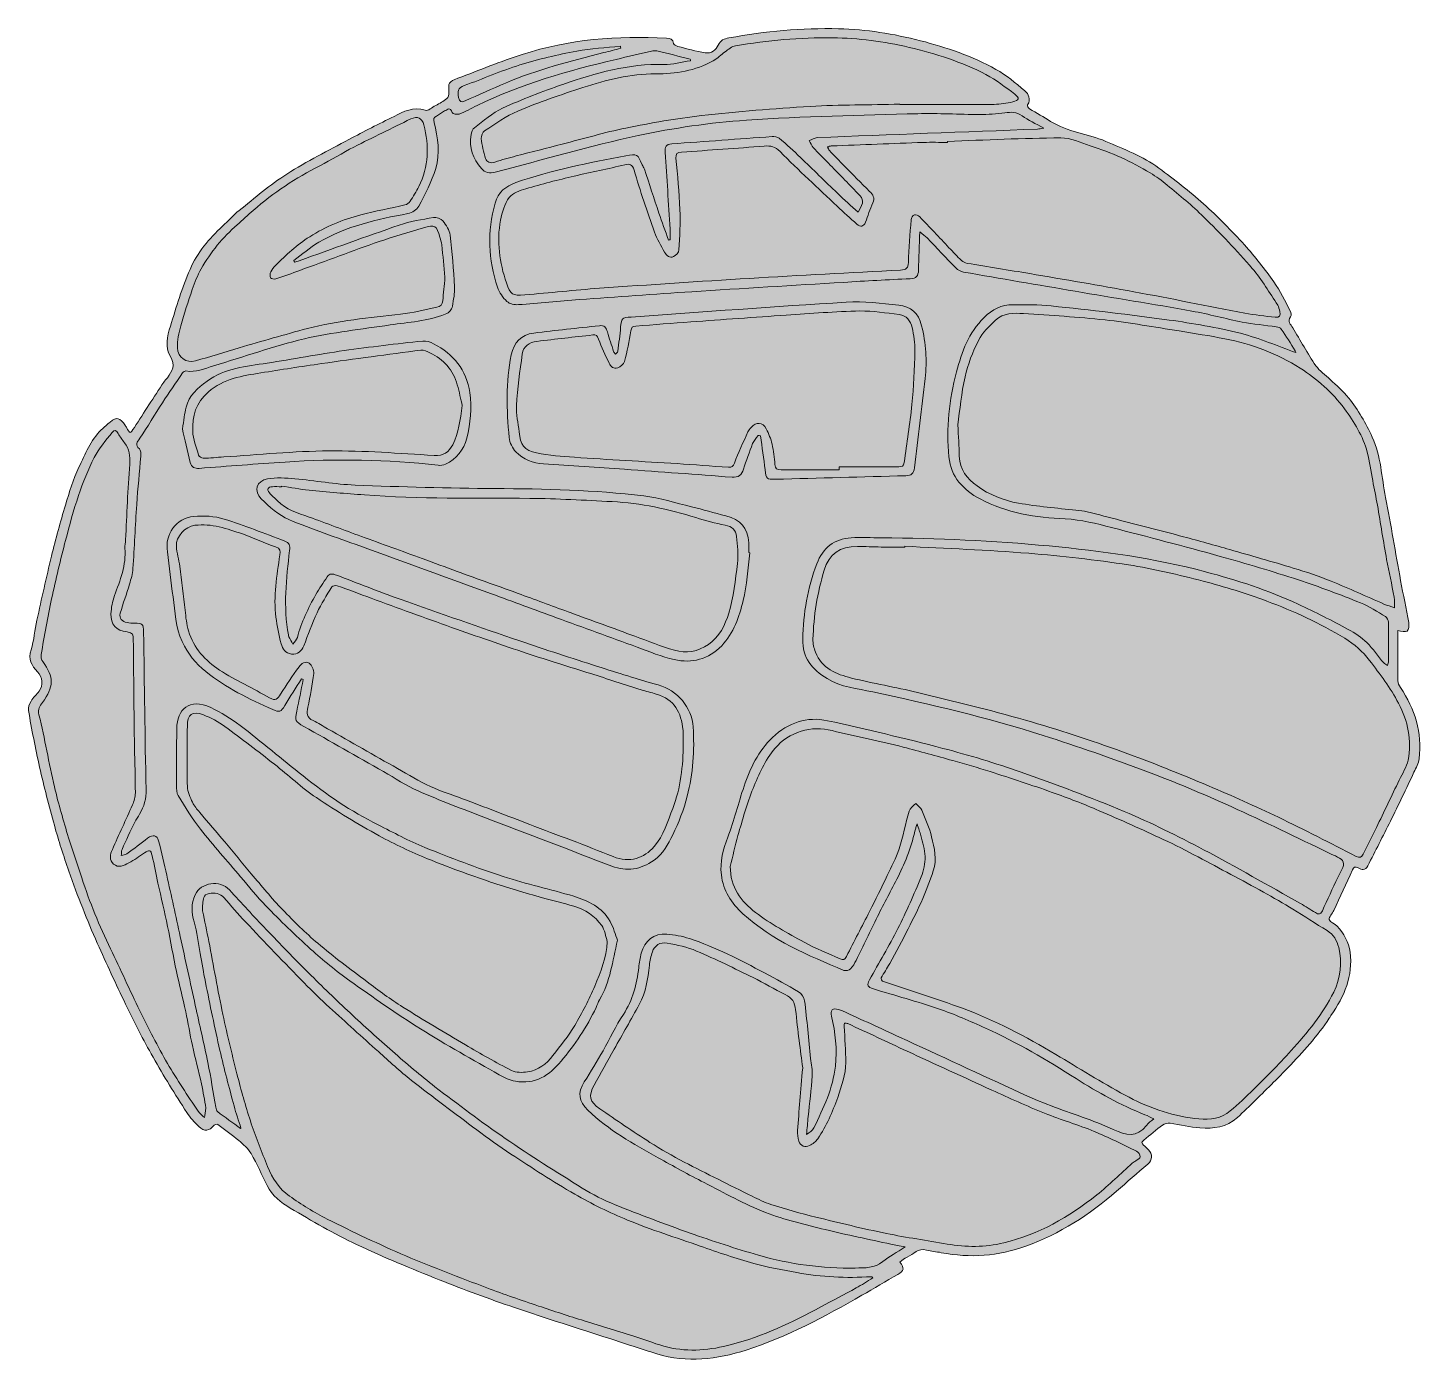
# Model space of a CAD drawing. Header units: inches. Extents: x 1.35 to 10.88, y -10.6 to -1.48.
import ezdxf

# ---------------------------------------------------------------- set-up
doc = ezdxf.new("R2010")
doc.units = ezdxf.units.IN
doc.header["$MEASUREMENT"] = 0
doc.layers.add('Layer 1', color=7, linetype='Continuous', lineweight=0)

# ---------------------------------------------------------------- blocks, each defined once
blk = doc.blocks.new('Block_0')
at = {"layer": 'Layer 1', "true_color": 0x20181d, "transparency": 33554687}
h = blk.add_hatch(color=250, dxfattribs=at)
h.dxf.hatch_style = 2
edge = h.paths.add_edge_path()
edge.add_spline(control_points=[(10.7147, -5.5945), (10.7147, -5.7063), (10.714, -5.8221), (10.7155, -5.9379), (10.7157, -5.9532), (10.724, -5.9701), (10.733, -5.9833), (10.8339, -6.1302), (10.8813, -6.2914), (10.8605, -6.4694), (10.8568, -6.5014), (10.8397, -6.5326), (10.8255, -6.5626), (10.7727, -6.6742), (10.7195, -6.7855), (10.6648, -6.8961), (10.6141, -6.9985), (10.5614, -7.1), (10.5097, -7.2019), (10.4933, -7.2343), (10.4678, -7.2295), (10.4434, -7.2157), (10.4225, -7.2038), (10.4143, -7.2083), (10.4049, -7.2296), (10.3638, -7.3222), (10.3211, -7.4141), (10.2784, -7.5059), (10.2682, -7.5279), (10.2437, -7.5507), (10.2471, -7.5692), (10.2504, -7.5865), (10.2848, -7.5959), (10.3004, -7.6133), (10.3459, -7.6639), (10.3801, -7.7218), (10.3891, -7.7905), (10.4105, -7.9544), (10.3501, -8.0941), (10.2578, -8.2239), (10.2538, -8.2295), (10.2506, -8.2356), (10.2468, -8.2414), (10.1658, -8.3656), (10.067, -8.4749), (9.9638, -8.5806), (9.9313, -8.6138), (9.8995, -8.6478), (9.8663, -8.6804), (9.7842, -8.7611), (9.7032, -8.8431), (9.6185, -8.9211), (9.5467, -8.9873), (9.4553, -8.999), (9.363, -8.9918), (9.2947, -8.9865), (9.2274, -8.969), (9.1593, -8.9599), (9.1426, -8.9577), (9.1209, -8.9625), (9.1075, -8.9722), (9.0632, -9.0045), (9.022, -9.041), (8.9787, -9.0747), (8.9621, -9.0876), (8.9622, -9.0972), (8.9781, -9.1101), (8.9897, -9.1195), (8.9995, -9.1314), (9.0105, -9.1418), (9.0417, -9.1711), (9.0394, -9.2115), (9.0068, -9.2393), (8.9351, -9.3003), (8.8638, -9.3619), (8.7928, -9.424), (8.6083, -9.5854), (8.4045, -9.7157), (8.1733, -9.7996), (7.9851, -9.868), (7.7917, -9.8825), (7.5946, -9.8443), (7.5608, -9.8377), (7.5257, -9.8358), (7.4929, -9.8261), (7.4362, -9.8095), (7.405, -9.8564), (7.3623, -9.874), (7.3437, -9.8816), (7.3282, -9.897), (7.3112, -9.9089), (7.3448, -9.9501), (7.3412, -9.9679), (7.2983, -9.9925), (7.2163, -10.0395), (7.1353, -10.0884), (7.0531, -10.1353), (6.799, -10.2806), (6.5416, -10.42), (6.2615, -10.5096), (6.0615, -10.5737), (5.8574, -10.5988), (5.6512, -10.5351), (5.5436, -10.5019), (5.4367, -10.4664), (5.3296, -10.4317), (5.1124, -10.3614), (4.8944, -10.2936), (4.6785, -10.2197), (4.5055, -10.1605), (4.3337, -10.0974), (4.1639, -10.0296), (3.9738, -9.9537), (3.7836, -9.8766), (3.5989, -9.7887), (3.4432, -9.7146), (3.2936, -9.6272), (3.1448, -9.5398), (3.0815, -9.5026), (3.0222, -9.4553), (2.9878, -9.3858), (2.9515, -9.3125), (2.9184, -9.2374), (2.8774, -9.1669), (2.8574, -9.1327), (2.8248, -9.1045), (2.7939, -9.0783), (2.7481, -9.0394), (2.6992, -9.0041), (2.6505, -8.9688), (2.6455, -8.9651), (2.6293, -8.968), (2.625, -8.9734), (2.5918, -9.0143), (2.5583, -9.0193), (2.5206, -8.9824), (2.4905, -8.9529), (2.4603, -8.9219), (2.4379, -8.8867), (2.359, -8.7621), (2.2801, -8.6372), (2.2075, -8.5088), (2.1404, -8.3902), (2.0792, -8.2681), (2.0195, -8.1455), (1.9526, -8.0083), (1.8894, -7.8692), (1.8267, -7.73), (1.7913, -7.6515), (1.7589, -7.5716), (1.7272, -7.4915), (1.6939, -7.4074), (1.6609, -7.3232), (1.6317, -7.2376), (1.5964, -7.1342), (1.5624, -7.0301), (1.5331, -6.9248), (1.4965, -6.793), (1.4626, -6.6603), (1.4323, -6.5269), (1.4032, -6.3987), (1.3788, -6.2693), (1.3557, -6.1399), (1.3522, -6.1204), (1.3628, -6.0955), (1.3738, -6.0772), (1.3891, -6.0519), (1.4118, -6.0312), (1.4297, -6.0074), (1.4584, -5.9694), (1.4531, -5.9118), (1.4185, -5.8759), (1.3776, -5.8334), (1.3536, -5.7901), (1.3741, -5.7254), (1.3947, -5.6602), (1.3992, -5.59), (1.4139, -5.5227), (1.4459, -5.3767), (1.478, -5.2307), (1.5137, -5.0856), (1.5424, -4.9686), (1.5741, -4.8522), (1.6091, -4.7369), (1.6356, -4.6494), (1.6621, -4.5607), (1.7015, -4.4787), (1.7444, -4.3895), (1.7796, -4.2937), (1.8539, -4.2226), (1.8735, -4.2039), (1.8946, -4.1868), (1.9152, -4.1693), (1.9596, -4.1314), (1.9794, -4.1381), (2.0192, -4.1949), (2.0215, -4.1983), (2.0234, -4.202), (2.0254, -4.2056), (2.0519, -4.2528), (2.0509, -4.2522), (2.0801, -4.2064), (2.1463, -4.1029), (2.2134, -4), (2.2805, -3.8971), (2.2878, -3.886), (2.2995, -3.8777), (2.3069, -3.8666), (2.3373, -3.8216), (2.3633, -3.7828), (2.3258, -3.7209), (2.2884, -3.659), (2.3052, -3.582), (2.3261, -3.5147), (2.3667, -3.3839), (2.4058, -3.2517), (2.4605, -3.1266), (2.5102, -3.013), (2.5907, -2.9164), (2.6829, -2.8315), (2.7212, -2.7962), (2.7555, -2.7563), (2.7961, -2.724), (2.9032, -2.6387), (3.0077, -2.5484), (3.1227, -2.475), (3.2589, -2.388), (3.4043, -2.3155), (3.5469, -2.239), (3.6485, -2.1845), (3.7513, -2.1322), (3.8549, -2.0817), (3.921, -2.0494), (3.9857, -2.0114), (4.067, -2.0397), (4.0852, -2.046), (4.1156, -2.0202), (4.1393, -2.0072), (4.1657, -1.9927), (4.1926, -1.978), (4.2158, -1.9591), (4.2254, -1.9512), (4.2304, -1.9319), (4.2296, -1.9183), (4.2255, -1.8507), (4.2265, -1.8454), (4.2906, -1.8211), (4.4372, -1.7656), (4.5826, -1.7062), (4.7315, -1.6579), (5.0518, -1.554), (5.3822, -1.5287), (5.7169, -1.5469), (5.7398, -1.5482), (5.7646, -1.5497), (5.7658, -1.5843), (5.766, -1.591), (5.7829, -1.6002), (5.7934, -1.6029), (5.8561, -1.6189), (5.9187, -1.6366), (5.9823, -1.6471), (6.0219, -1.6535), (6.0546, -1.6275), (6.071, -1.5942), (6.0874, -1.5609), (6.1094, -1.5513), (6.1436, -1.545), (6.3915, -1.4996), (6.6412, -1.4768), (6.8932, -1.4823), (7.0831, -1.4865), (7.2691, -1.5171), (7.4529, -1.5643), (7.632, -1.6104), (7.8063, -1.6701), (7.9678, -1.76), (8.0388, -1.7995), (8.1025, -1.8534), (8.1653, -1.9058), (8.1924, -1.9285), (8.2092, -1.9632), (8.1852, -2.0026), (8.1822, -2.0075), (8.19, -2.0248), (8.1972, -2.0293), (8.245, -2.0589), (8.2949, -2.0851), (8.3424, -2.1152), (8.458, -2.1887), (8.596, -2.1993), (8.7193, -2.2521), (8.8444, -2.3058), (8.9726, -2.3533), (9.0826, -2.4349), (9.1869, -2.5123), (9.2904, -2.5917), (9.3869, -2.6784), (9.4853, -2.7667), (9.5782, -2.8619), (9.6672, -2.9598), (9.7397, -3.0394), (9.8066, -3.1248), (9.8688, -3.2127), (9.9123, -3.2742), (9.9446, -3.3439), (9.9801, -3.4109), (9.9859, -3.422), (9.9886, -3.4424), (9.9824, -3.4509), (9.9588, -3.483), (9.9835, -3.5028), (9.997, -3.5254), (10.049, -3.6123), (10.0985, -3.7009), (10.1552, -3.7846), (10.18, -3.8212), (10.2205, -3.8469), (10.2529, -3.8785), (10.2959, -3.9202), (10.3428, -3.9591), (10.3794, -4.0058), (10.4435, -4.0877), (10.4967, -4.1761), (10.5405, -4.2721), (10.6009, -4.4044), (10.6039, -4.5465), (10.6312, -4.6842), (10.6687, -4.8731), (10.6998, -5.0632), (10.7346, -5.2526), (10.7522, -5.3485), (10.7729, -5.4438), (10.7895, -5.5398), (10.7928, -5.5588), (10.7907, -5.5878), (10.7789, -5.5975), (10.7678, -5.6067), (10.7407, -5.5966), (10.7147, -5.5945)], knot_values=[0, 0, 0, 0, 1, 1, 1, 2, 2, 2, 3, 3, 3, 4, 4, 4, 5, 5, 5, 6, 6, 6, 7, 7, 7, 8, 8, 8, 9, 9, 9, 10, 10, 10, 11, 11, 11, 12, 12, 12, 13, 13, 13, 14, 14, 14, 15, 15, 15, 16, 16, 16, 17, 17, 17, 18, 18, 18, 19, 19, 19, 20, 20, 20, 21, 21, 21, 22, 22, 22, 23, 23, 23, 24, 24, 24, 25, 25, 25, 26, 26, 26, 27, 27, 27, 28, 28, 28, 29, 29, 29, 30, 30, 30, 31, 31, 31, 32, 32, 32, 33, 33, 33, 34, 34, 34, 35, 35, 35, 36, 36, 36, 37, 37, 37, 38, 38, 38, 39, 39, 39, 40, 40, 40, 41, 41, 41, 42, 42, 42, 43, 43, 43, 44, 44, 44, 45, 45, 45, 46, 46, 46, 47, 47, 47, 48, 48, 48, 49, 49, 49, 50, 50, 50, 51, 51, 51, 52, 52, 52, 53, 53, 53, 54, 54, 54, 55, 55, 55, 56, 56, 56, 57, 57, 57, 58, 58, 58, 59, 59, 59, 60, 60, 60, 61, 61, 61, 62, 62, 62, 63, 63, 63, 64, 64, 64, 65, 65, 65, 66, 66, 66, 67, 67, 67, 68, 68, 68, 69, 69, 69, 70, 70, 70, 71, 71, 71, 72, 72, 72, 73, 73, 73, 74, 74, 74, 75, 75, 75, 76, 76, 76, 77, 77, 77, 78, 78, 78, 79, 79, 79, 80, 80, 80, 81, 81, 81, 82, 82, 82, 83, 83, 83, 84, 84, 84, 85, 85, 85, 86, 86, 86, 87, 87, 87, 88, 88, 88, 89, 89, 89, 90, 90, 90, 91, 91, 91, 92, 92, 92, 93, 93, 93, 94, 94, 94, 95, 95, 95, 96, 96, 96, 97, 97, 97, 98, 98, 98, 99, 99, 99, 100, 100, 100, 101, 101, 101, 102, 102, 102, 103, 103, 103, 104, 104, 104, 105, 105, 105, 106, 106, 106, 107, 107, 107, 108, 108, 108, 109, 109, 109, 110, 110, 110, 111, 111, 111, 112, 112, 112, 113, 113, 113, 113], degree=3, periodic=0)
at = {"layer": 'Layer 1', "true_color": 0xdf7db2, "transparency": 33554687}
h = blk.add_hatch(color=223, dxfattribs=at)
h.dxf.hatch_style = 2
edge = h.paths.add_edge_path()
edge.add_spline(control_points=[(4.2871, -3.9157), (4.2591, -3.8136), (4.1958, -3.7405), (4.0996, -3.6966), (4.0803, -3.6878), (4.058, -3.6753), (4.0388, -3.6778), (3.8123, -3.7072), (3.586, -3.7383), (3.3598, -3.7705), (3.2209, -3.7902), (3.0822, -3.8115), (2.9437, -3.8339), (2.8165, -3.8544), (2.6904, -3.8736), (2.5856, -3.9632), (2.4998, -4.0366), (2.4755, -4.13), (2.4788, -4.2325), (2.4805, -4.2871), (2.5028, -4.3414), (2.519, -4.3949), (2.522, -4.4048), (2.54, -4.4168), (2.5509, -4.4166), (2.5977, -4.4159), (2.6444, -4.4106), (2.6912, -4.4077), (2.9307, -4.393), (3.1701, -4.3686), (3.4097, -4.3667), (3.6493, -4.3648), (3.8891, -4.3834), (4.1285, -4.3977), (4.1925, -4.4015), (4.2306, -4.3745), (4.2563, -4.3243), (4.2974, -4.2439), (4.3055, -4.1548), (4.321, -4.0565), (4.3111, -4.0151), (4.3006, -3.965), (4.2871, -3.9157)], knot_values=[0, 0, 0, 0, 1, 1, 1, 2, 2, 2, 3, 3, 3, 4, 4, 4, 5, 5, 5, 6, 6, 6, 7, 7, 7, 8, 8, 8, 9, 9, 9, 10, 10, 10, 11, 11, 11, 12, 12, 12, 13, 13, 13, 14, 14, 14, 14], degree=3, periodic=0)
edge = h.paths.add_edge_path()
edge.add_spline(control_points=[(3.0853, -4.6113), (3.0647, -4.6113), (3.0439, -4.6101), (3.0233, -4.6116), (2.9942, -4.6137), (2.9799, -4.6264), (3.0027, -4.6534), (3.0194, -4.673), (3.0395, -4.6895), (3.0577, -4.7079), (3.1177, -4.7686), (3.1966, -4.7916), (3.2739, -4.819), (3.3938, -4.8614), (3.5124, -4.9074), (3.6318, -4.9511), (3.7704, -5.0019), (3.9094, -5.0515), (4.0481, -5.102), (4.1278, -5.1311), (4.207, -5.1615), (4.2868, -5.1905), (4.432, -5.2433), (4.5776, -5.2953), (4.7228, -5.3481), (4.8371, -5.3897), (4.951, -5.4321), (5.0652, -5.4739), (5.2106, -5.5271), (5.356, -5.5802), (5.5015, -5.6331), (5.5912, -5.6657), (5.6798, -5.7027), (5.7714, -5.729), (5.8522, -5.7521), (5.9315, -5.7388), (6.0031, -5.6892), (6.0791, -5.6366), (6.1185, -5.5556), (6.1425, -5.4752), (6.1751, -5.3655), (6.1883, -5.2494), (6.2019, -5.1351), (6.209, -5.0747), (6.2032, -5.0119), (6.1958, -4.951), (6.1908, -4.9096), (6.165, -4.8823), (6.1175, -4.8736), (6.0503, -4.8613), (5.9838, -4.843), (5.9185, -4.8226), (5.7313, -4.7641), (5.541, -4.7229), (5.3448, -4.7132), (5.1574, -4.704), (4.9699, -4.6924), (4.7823, -4.6911), (4.4056, -4.6886), (4.0287, -4.695), (3.6526, -4.6673), (3.5261, -4.658), (3.3997, -4.6475), (3.2736, -4.635), (3.2107, -4.6288), (3.1484, -4.6167), (3.0858, -4.6073), (3.0857, -4.6087), (3.0855, -4.61), (3.0853, -4.6113)], knot_values=[0, 0, 0, 0, 1, 1, 1, 2, 2, 2, 3, 3, 3, 4, 4, 4, 5, 5, 5, 6, 6, 6, 7, 7, 7, 8, 8, 8, 9, 9, 9, 10, 10, 10, 11, 11, 11, 12, 12, 12, 13, 13, 13, 14, 14, 14, 15, 15, 15, 16, 16, 16, 17, 17, 17, 18, 18, 18, 19, 19, 19, 20, 20, 20, 21, 21, 21, 22, 22, 22, 23, 23, 23, 23], degree=3, periodic=0)
edge = h.paths.add_edge_path()
edge.add_spline(control_points=[(6.8979, -4.475), (7.0332, -4.475), (7.1685, -4.4749), (7.3038, -4.475), (7.3246, -4.4751), (7.3388, -4.473), (7.3422, -4.4452), (7.3584, -4.3134), (7.3811, -4.1823), (7.3943, -4.0502), (7.4064, -3.9283), (7.4121, -3.8055), (7.415, -3.683), (7.4163, -3.6301), (7.4074, -3.5758), (7.3956, -3.5239), (7.3853, -3.4787), (7.3576, -3.441), (7.3061, -3.4351), (7.2174, -3.4249), (7.1281, -3.409), (7.0393, -3.4109), (6.8711, -3.4145), (6.7031, -3.4281), (6.5352, -3.4392), (6.3177, -3.4536), (6.1003, -3.4694), (5.8829, -3.4852), (5.7577, -3.4943), (5.6326, -3.5053), (5.5074, -3.5139), (5.4833, -3.5156), (5.477, -3.5228), (5.4732, -3.5474), (5.4624, -3.6173), (5.4485, -3.687), (5.4302, -3.7553), (5.4254, -3.7732), (5.4023, -3.792), (5.3834, -3.7991), (5.3577, -3.8088), (5.3356, -3.7923), (5.3242, -3.7674), (5.2994, -3.713), (5.2727, -3.6592), (5.253, -3.6029), (5.2446, -3.5788), (5.2348, -3.5719), (5.2128, -3.5745), (5.0855, -3.589), (4.9582, -3.6026), (4.8311, -3.6186), (4.7801, -3.625), (4.7381, -3.6495), (4.7307, -3.7052), (4.715, -3.8221), (4.6984, -3.9392), (4.6911, -4.0567), (4.6874, -4.1162), (4.7041, -4.1767), (4.7097, -4.2369), (4.7178, -4.324), (4.7441, -4.3634), (4.8293, -4.3801), (4.9141, -4.3967), (5.001, -4.4046), (5.0874, -4.4105), (5.3214, -4.4265), (5.5556, -4.4389), (5.7897, -4.4536), (5.9067, -4.461), (6.0236, -4.4698), (6.1405, -4.4789), (6.1641, -4.4808), (6.1719, -4.4726), (6.1806, -4.4501), (6.2086, -4.378), (6.2414, -4.3078), (6.2732, -4.2373), (6.2782, -4.2263), (6.2869, -4.2167), (6.295, -4.2074), (6.3302, -4.1671), (6.3736, -4.1695), (6.3982, -4.2163), (6.4156, -4.2493), (6.4303, -4.2848), (6.4387, -4.3209), (6.4494, -4.3663), (6.4536, -4.4133), (6.4583, -4.4599), (6.461, -4.4875), (6.4723, -4.4964), (6.5005, -4.4961), (6.6329, -4.4946), (6.7655, -4.4954), (6.898, -4.4954), (6.898, -4.4886), (6.898, -4.4818), (6.8979, -4.475)], knot_values=[0, 0, 0, 0, 1, 1, 1, 2, 2, 2, 3, 3, 3, 4, 4, 4, 5, 5, 5, 6, 6, 6, 7, 7, 7, 8, 8, 8, 9, 9, 9, 10, 10, 10, 11, 11, 11, 12, 12, 12, 13, 13, 13, 14, 14, 14, 15, 15, 15, 16, 16, 16, 17, 17, 17, 18, 18, 18, 19, 19, 19, 20, 20, 20, 21, 21, 21, 22, 22, 22, 23, 23, 23, 24, 24, 24, 25, 25, 25, 26, 26, 26, 27, 27, 27, 28, 28, 28, 29, 29, 29, 30, 30, 30, 31, 31, 31, 32, 32, 32, 33, 33, 33, 33], degree=3, periodic=0)
edge = h.paths.add_edge_path()
edge.add_spline(control_points=[(5.2739, -7.6094), (5.2274, -7.5434), (5.1603, -7.5), (5.0826, -7.4768), (5.0118, -7.4557), (4.9393, -7.4404), (4.8684, -7.4197), (4.75, -7.3853), (4.6311, -7.3519), (4.5145, -7.312), (4.3696, -7.2625), (4.2253, -7.2106), (4.0837, -7.1527), (3.9712, -7.1066), (3.8601, -7.0555), (3.7539, -6.9965), (3.6075, -6.9151), (3.463, -6.8293), (3.3242, -6.7357), (3.223, -6.6675), (3.1334, -6.5825), (3.037, -6.507), (2.9254, -6.4196), (2.8135, -6.3326), (2.6989, -6.2495), (2.6542, -6.2171), (2.6038, -6.1899), (2.5522, -6.1703), (2.4725, -6.1401), (2.4423, -6.1646), (2.442, -6.2496), (2.4415, -6.3862), (2.4388, -6.5229), (2.4425, -6.6594), (2.4435, -6.6959), (2.4611, -6.7333), (2.4769, -6.7676), (2.4884, -6.7927), (2.5082, -6.8146), (2.5263, -6.8362), (2.583, -6.9037), (2.6411, -6.97), (2.6978, -7.0375), (2.7587, -7.1101), (2.8178, -7.1843), (2.8792, -7.2565), (2.9495, -7.3392), (3.0186, -7.4233), (3.0936, -7.5017), (3.1701, -7.5816), (3.2496, -7.6595), (3.3341, -7.7308), (3.4422, -7.822), (3.5555, -7.9072), (3.6685, -7.9923), (3.749, -8.053), (3.8304, -8.113), (3.9156, -8.1667), (4.0562, -8.2555), (4.1994, -8.34), (4.3428, -8.4241), (4.4464, -8.485), (4.5506, -8.5452), (4.6578, -8.5993), (4.6882, -8.6147), (4.7308, -8.6141), (4.7664, -8.6093), (4.84, -8.5995), (4.8962, -8.5548), (4.9406, -8.4981), (4.9929, -8.4312), (5.0465, -8.3644), (5.0898, -8.2917), (5.1413, -8.2054), (5.1875, -8.1151), (5.2266, -8.0225), (5.2669, -7.927), (5.3043, -7.8289), (5.3125, -7.7199), (5.3002, -7.6827), (5.2955, -7.6401), (5.2739, -7.6094)], knot_values=[0, 0, 0, 0, 1, 1, 1, 2, 2, 2, 3, 3, 3, 4, 4, 4, 5, 5, 5, 6, 6, 6, 7, 7, 7, 8, 8, 8, 9, 9, 9, 10, 10, 10, 11, 11, 11, 12, 12, 12, 13, 13, 13, 14, 14, 14, 15, 15, 15, 16, 16, 16, 17, 17, 17, 18, 18, 18, 19, 19, 19, 20, 20, 20, 21, 21, 21, 22, 22, 22, 23, 23, 23, 24, 24, 24, 25, 25, 25, 26, 26, 26, 27, 27, 27, 27], degree=3, periodic=0)
edge = h.paths.add_edge_path()
edge.add_spline(control_points=[(5.8298, -6.2758), (5.8166, -6.1501), (5.774, -6.0672), (5.6464, -6.0277), (5.6124, -6.0171), (5.5775, -6.0096), (5.5436, -5.9988), (5.4287, -5.9624), (5.3143, -5.9249), (5.1995, -5.8884), (5.0548, -5.8423), (4.9092, -5.7987), (4.7652, -5.7507), (4.5923, -5.6932), (4.4202, -5.6331), (4.2485, -5.5723), (4.0644, -5.507), (3.881, -5.4399), (3.6975, -5.3731), (3.6203, -5.345), (3.5439, -5.3147), (3.4664, -5.2876), (3.4559, -5.2839), (3.4341, -5.2882), (3.4293, -5.296), (3.3937, -5.3538), (3.3571, -5.4116), (3.3285, -5.4729), (3.2942, -5.5463), (3.2685, -5.6236), (3.2372, -5.6984), (3.2225, -5.7335), (3.1974, -5.7582), (3.1549, -5.7543), (3.1125, -5.7503), (3.092, -5.7191), (3.0829, -5.6843), (3.0675, -5.625), (3.0553, -5.5644), (3.0475, -5.5037), (3.029, -5.3602), (3.0528, -5.2187), (3.0746, -5.0774), (3.0789, -5.0493), (3.0781, -5.0342), (3.0448, -5.0229), (2.9684, -4.997), (2.8958, -4.9597), (2.8193, -4.9341), (2.7141, -4.8989), (2.6086, -4.86), (2.4935, -4.8752), (2.4267, -4.8841), (2.3628, -4.9516), (2.3669, -5.0186), (2.3698, -5.0644), (2.3841, -5.1095), (2.3901, -5.1553), (2.4031, -5.2551), (2.4135, -5.3551), (2.4263, -5.4549), (2.4323, -5.5026), (2.4363, -5.5514), (2.4499, -5.5971), (2.4846, -5.7136), (2.5652, -5.7999), (2.6623, -5.8638), (2.771, -5.9353), (2.8913, -5.9889), (3.0044, -6.0541), (3.0458, -6.078), (3.0596, -6.0608), (3.0798, -6.0279), (3.1187, -5.9644), (3.1618, -5.9033), (3.2052, -5.8428), (3.2217, -5.8197), (3.2499, -5.799), (3.2753, -5.8177), (3.2933, -5.831), (3.3081, -5.8644), (3.3056, -5.8867), (3.297, -5.9644), (3.2815, -6.0414), (3.2662, -6.1182), (3.2584, -6.1575), (3.2564, -6.1894), (3.3017, -6.209), (3.3364, -6.224), (3.3679, -6.2466), (3.401, -6.2654), (3.5599, -6.3557), (3.7187, -6.4461), (3.8778, -6.536), (3.9526, -6.5782), (4.026, -6.6235), (4.1036, -6.6598), (4.1739, -6.6928), (4.2492, -6.715), (4.3221, -6.7427), (4.4756, -6.8011), (4.6289, -6.86), (4.7823, -6.9188), (4.9725, -6.9916), (5.1639, -7.0615), (5.3524, -7.1387), (5.4644, -7.1845), (5.566, -7.148), (5.6319, -7.0703), (5.6975, -6.993), (5.7264, -6.8984), (5.7601, -6.809), (5.8129, -6.6684), (5.8319, -6.5182), (5.8303, -6.3668), (5.8303, -6.3364), (5.8329, -6.3058), (5.8298, -6.2758)], knot_values=[0, 0, 0, 0, 1, 1, 1, 2, 2, 2, 3, 3, 3, 4, 4, 4, 5, 5, 5, 6, 6, 6, 7, 7, 7, 8, 8, 8, 9, 9, 9, 10, 10, 10, 11, 11, 11, 12, 12, 12, 13, 13, 13, 14, 14, 14, 15, 15, 15, 16, 16, 16, 17, 17, 17, 18, 18, 18, 19, 19, 19, 20, 20, 20, 21, 21, 21, 22, 22, 22, 23, 23, 23, 24, 24, 24, 25, 25, 25, 26, 26, 26, 27, 27, 27, 28, 28, 28, 29, 29, 29, 30, 30, 30, 31, 31, 31, 32, 32, 32, 33, 33, 33, 34, 34, 34, 35, 35, 35, 36, 36, 36, 37, 37, 37, 38, 38, 38, 39, 39, 39, 39], degree=3, periodic=0)
edge = h.paths.add_edge_path()
edge.add_spline(control_points=[(5.4015, -1.6025), (5.302, -1.6129), (5.2012, -1.6168), (5.1032, -1.6354), (4.9727, -1.6602), (4.8424, -1.6903), (4.7156, -1.7296), (4.5865, -1.7696), (4.4624, -1.8257), (4.3346, -1.8703), (4.2883, -1.8865), (4.2884, -1.9125), (4.2951, -1.9514), (4.3008, -1.984), (4.3157, -1.9863), (4.3405, -1.9755), (4.4328, -1.9349), (4.5245, -1.8926), (4.6174, -1.8535), (4.8342, -1.7624), (5.0609, -1.7029), (5.2883, -1.646), (5.3271, -1.6363), (5.3657, -1.6261), (5.4044, -1.6162), (5.4035, -1.6116), (5.4025, -1.6071), (5.4015, -1.6025)], knot_values=[0, 0, 0, 0, 1, 1, 1, 2, 2, 2, 3, 3, 3, 4, 4, 4, 5, 5, 5, 6, 6, 6, 7, 7, 7, 8, 8, 8, 9, 9, 9, 9], degree=3, periodic=0)
edge = h.paths.add_edge_path()
edge.add_spline(control_points=[(7.3117, -2.0003), (7.3848, -2.0003), (7.458, -2.0003), (7.5312, -2.0003), (7.6733, -2.0002), (7.8154, -2.0013), (7.9575, -1.9992), (7.9998, -1.9985), (8.0428, -1.9921), (8.0839, -1.9819), (8.127, -1.9712), (8.1317, -1.9569), (8.0976, -1.9305), (8.0347, -1.8816), (7.97, -1.8329), (7.8999, -1.7957), (7.7346, -1.7082), (7.5572, -1.6529), (7.3751, -1.6098), (7.2026, -1.5689), (7.0291, -1.5465), (6.8517, -1.5442), (6.6288, -1.5413), (6.4083, -1.5628), (6.189, -1.5985), (6.1635, -1.6027), (6.1401, -1.6245), (6.1173, -1.6405), (6.0895, -1.6599), (6.0655, -1.6853), (6.0363, -1.7018), (5.9142, -1.7707), (5.7792, -1.7908), (5.6423, -1.791), (5.4703, -1.7913), (5.3066, -1.8312), (5.1457, -1.884), (4.9959, -1.933), (4.8464, -1.9845), (4.7011, -2.0451), (4.6206, -2.0787), (4.5479, -2.1316), (4.474, -2.1795), (4.4599, -2.1886), (4.4487, -2.2159), (4.4506, -2.2331), (4.4558, -2.2789), (4.4655, -2.3249), (4.4802, -2.3685), (4.4888, -2.3941), (4.5124, -2.4048), (4.5435, -2.3942), (4.5916, -2.3778), (4.6408, -2.3647), (4.69, -2.3517), (4.7948, -2.3242), (4.8999, -2.2977), (5.0048, -2.2708), (5.1497, -2.2337), (5.2935, -2.1911), (5.4399, -2.1612), (5.611, -2.1263), (5.7836, -2.0953), (5.957, -2.0759), (6.2035, -2.0483), (6.4511, -2.028), (6.6988, -2.0135), (6.9027, -2.0016), (7.1074, -2.0027), (7.3117, -1.998), (7.3117, -1.9988), (7.3117, -1.9995), (7.3117, -2.0003)], knot_values=[0, 0, 0, 0, 1, 1, 1, 2, 2, 2, 3, 3, 3, 4, 4, 4, 5, 5, 5, 6, 6, 6, 7, 7, 7, 8, 8, 8, 9, 9, 9, 10, 10, 10, 11, 11, 11, 12, 12, 12, 13, 13, 13, 14, 14, 14, 15, 15, 15, 16, 16, 16, 17, 17, 17, 18, 18, 18, 19, 19, 19, 20, 20, 20, 21, 21, 21, 22, 22, 22, 23, 23, 23, 24, 24, 24, 24], degree=3, periodic=0)
edge = h.paths.add_edge_path()
edge.add_spline(control_points=[(4.1806, -2.9584), (4.1787, -2.9408), (4.1721, -2.9237), (4.1676, -2.9064), (4.1477, -2.8287), (4.1334, -2.8196), (4.0561, -2.8427), (3.9549, -2.8728), (3.8532, -2.9016), (3.7537, -2.9365), (3.5716, -3.0002), (3.391, -3.0681), (3.2098, -3.134), (3.1558, -3.1537), (3.1019, -3.1737), (3.0472, -3.1912), (3.0364, -3.1947), (3.0149, -3.1913), (3.011, -3.1841), (3.0052, -3.1734), (3.007, -3.1549), (3.0124, -3.1429), (3.0195, -3.1271), (3.0319, -3.113), (3.0444, -3.1005), (3.1165, -3.0279), (3.1907, -2.9582), (3.2782, -2.9031), (3.3872, -2.8345), (3.5044, -2.7863), (3.6279, -2.7538), (3.7273, -2.7277), (3.8287, -2.7096), (3.9288, -2.6862), (3.942, -2.6831), (3.9565, -2.6725), (3.9641, -2.6612), (3.9858, -2.6289), (4.0061, -2.5953), (4.0236, -2.5605), (4.0919, -2.4248), (4.0956, -2.2829), (4.0583, -2.1387), (4.046, -2.0913), (4.0146, -2.0773), (3.97, -2.0988), (3.8396, -2.1616), (3.7096, -2.225), (3.5807, -2.2908), (3.5016, -2.3312), (3.426, -2.3786), (3.3468, -2.419), (3.1831, -2.5025), (3.0305, -2.602), (2.8925, -2.7235), (2.8557, -2.7559), (2.8204, -2.79), (2.7834, -2.8221), (2.6839, -2.9083), (2.6015, -3.0088), (2.5363, -3.1226), (2.5109, -3.1669), (2.4929, -3.216), (2.4761, -3.2645), (2.4479, -3.346), (2.4209, -3.4281), (2.3981, -3.5112), (2.3847, -3.5604), (2.3718, -3.6125), (2.3742, -3.6625), (2.3775, -3.73), (2.4329, -3.7683), (2.4975, -3.7513), (2.598, -3.725), (2.6964, -3.691), (2.7963, -3.6622), (2.9517, -3.6173), (3.1069, -3.5719), (3.2632, -3.5306), (3.4718, -3.4755), (3.6862, -3.457), (3.8998, -3.433), (3.9828, -3.4236), (4.0643, -3.4014), (4.1467, -3.3857), (4.1721, -3.3808), (4.1852, -3.3663), (4.1876, -3.3412), (4.1926, -3.2893), (4.1974, -3.2373), (4.2028, -3.18), (4.1959, -3.109), (4.1889, -3.0337), (4.1806, -2.9584)], knot_values=[0, 0, 0, 0, 1, 1, 1, 2, 2, 2, 3, 3, 3, 4, 4, 4, 5, 5, 5, 6, 6, 6, 7, 7, 7, 8, 8, 8, 9, 9, 9, 10, 10, 10, 11, 11, 11, 12, 12, 12, 13, 13, 13, 14, 14, 14, 15, 15, 15, 16, 16, 16, 17, 17, 17, 18, 18, 18, 19, 19, 19, 20, 20, 20, 21, 21, 21, 22, 22, 22, 23, 23, 23, 24, 24, 24, 25, 25, 25, 26, 26, 26, 27, 27, 27, 28, 28, 28, 29, 29, 29, 30, 30, 30, 31, 31, 31, 31], degree=3, periodic=0)
edge = h.paths.add_edge_path()
edge.add_spline(control_points=[(2.5386, -8.691), (2.5192, -8.6033), (2.4959, -8.5164), (2.4766, -8.4286), (2.4598, -8.3521), (2.4473, -8.2746), (2.4307, -8.1981), (2.4108, -8.106), (2.3871, -8.0147), (2.3676, -7.9226), (2.3459, -7.8204), (2.3281, -7.7174), (2.3068, -7.6151), (2.2861, -7.5162), (2.2628, -7.4179), (2.2412, -7.3192), (2.2277, -7.2574), (2.2166, -7.1951), (2.202, -7.1336), (2.1919, -7.0911), (2.1823, -7.0895), (2.1481, -7.1135), (2.1137, -7.1377), (2.0783, -7.1607), (2.0419, -7.182), (2.0091, -7.2011), (1.9711, -7.2168), (1.9377, -7.1898), (1.9044, -7.1629), (1.9154, -7.1226), (1.9295, -7.09), (1.9738, -6.9878), (2.0224, -6.8874), (2.067, -6.7853), (2.0782, -6.7598), (2.0865, -6.7305), (2.0866, -6.7029), (2.0868, -6.5994), (2.0822, -6.496), (2.0809, -6.3924), (2.0776, -6.1467), (2.0748, -5.901), (2.0728, -5.6553), (2.0726, -5.624), (2.0699, -5.607), (2.0302, -5.6035), (1.9553, -5.5968), (1.9163, -5.5516), (1.9201, -5.4806), (1.9224, -5.4385), (1.9292, -5.3949), (1.9437, -5.3557), (1.9825, -5.2506), (2.0264, -5.1476), (2.0145, -5.0315), (2.0126, -5.0127), (2.0188, -4.9932), (2.0198, -4.974), (2.0289, -4.8017), (2.0348, -4.6293), (2.0482, -4.4574), (2.0526, -4.4015), (2.0452, -4.3546), (2.0122, -4.3105), (1.9971, -4.2903), (1.9815, -4.27), (1.97, -4.2477), (1.9571, -4.2229), (1.9433, -4.2202), (1.9273, -4.2415), (1.8854, -4.2973), (1.8373, -4.3501), (1.8057, -4.4113), (1.7628, -4.4945), (1.7287, -4.583), (1.6985, -4.6718), (1.6642, -4.7723), (1.6361, -4.875), (1.6095, -4.9778), (1.5754, -5.11), (1.543, -5.2429), (1.5143, -5.3765), (1.4872, -5.5029), (1.4651, -5.6304), (1.4428, -5.7578), (1.4401, -5.773), (1.445, -5.7937), (1.4541, -5.8062), (1.5316, -5.9129), (1.5315, -5.9783), (1.4512, -6.0864), (1.4331, -6.1108), (1.4187, -6.1301), (1.4281, -6.1689), (1.4675, -6.3323), (1.4958, -6.4984), (1.5339, -6.6622), (1.561, -6.779), (1.5957, -6.8941), (1.6301, -7.0091), (1.6577, -7.1013), (1.6903, -7.192), (1.7202, -7.2836), (1.7744, -7.4499), (1.8403, -7.6113), (1.917, -7.7686), (1.9854, -7.9088), (2.0486, -8.0514), (2.1176, -8.1913), (2.1776, -8.3129), (2.2386, -8.4345), (2.3064, -8.5518), (2.3709, -8.6633), (2.4444, -8.7697), (2.5152, -8.8774), (2.5264, -8.8945), (2.5444, -8.9071), (2.5592, -8.9218), (2.5621, -8.902), (2.565, -8.8822), (2.5689, -8.8558), (2.5596, -8.8044), (2.551, -8.7473), (2.5386, -8.691)], knot_values=[0, 0, 0, 0, 1, 1, 1, 2, 2, 2, 3, 3, 3, 4, 4, 4, 5, 5, 5, 6, 6, 6, 7, 7, 7, 8, 8, 8, 9, 9, 9, 10, 10, 10, 11, 11, 11, 12, 12, 12, 13, 13, 13, 14, 14, 14, 15, 15, 15, 16, 16, 16, 17, 17, 17, 18, 18, 18, 19, 19, 19, 20, 20, 20, 21, 21, 21, 22, 22, 22, 23, 23, 23, 24, 24, 24, 25, 25, 25, 26, 26, 26, 27, 27, 27, 28, 28, 28, 29, 29, 29, 30, 30, 30, 31, 31, 31, 32, 32, 32, 33, 33, 33, 34, 34, 34, 35, 35, 35, 36, 36, 36, 37, 37, 37, 38, 38, 38, 39, 39, 39, 40, 40, 40, 41, 41, 41, 41], degree=3, periodic=0)
edge = h.paths.add_edge_path()
edge.add_spline(control_points=[(7.7183, -4.4026), (7.7196, -4.4948), (7.7729, -4.5569), (7.8398, -4.6062), (7.9235, -4.6679), (8.0215, -4.7054), (8.1225, -4.7236), (8.2522, -4.7469), (8.3844, -4.7568), (8.5154, -4.7726), (8.5413, -4.7757), (8.5678, -4.7765), (8.593, -4.7827), (8.6689, -4.8012), (8.7442, -4.8218), (8.8198, -4.8414), (8.9633, -4.8786), (9.107, -4.9149), (9.2502, -4.953), (9.3562, -4.9811), (9.4618, -5.011), (9.5673, -5.0411), (9.7121, -5.0825), (9.857, -5.1233), (10.0009, -5.1673), (10.0885, -5.194), (10.1757, -5.2227), (10.2605, -5.257), (10.3818, -5.3061), (10.5006, -5.3613), (10.6208, -5.4132), (10.6439, -5.4232), (10.6685, -5.4297), (10.6924, -5.4378), (10.6919, -5.4136), (10.6946, -5.3889), (10.6902, -5.3654), (10.6742, -5.2795), (10.6542, -5.1943), (10.6387, -5.1083), (10.6165, -4.9851), (10.5973, -4.8614), (10.576, -4.738), (10.5663, -4.6818), (10.5542, -4.626), (10.5436, -4.5699), (10.5313, -4.505), (10.5239, -4.4389), (10.5065, -4.3755), (10.4762, -4.2655), (10.4179, -4.1698), (10.3498, -4.0782), (10.2663, -3.966), (10.1647, -3.8761), (10.0479, -3.8012), (9.8899, -3.6999), (9.7167, -3.6372), (9.5337, -3.6009), (9.4298, -3.5803), (9.325, -3.564), (9.2203, -3.5475), (9.0517, -3.5209), (8.8835, -3.4904), (8.714, -3.4716), (8.5291, -3.4511), (8.343, -3.4413), (8.1573, -3.4287), (8.0896, -3.4241), (8.0189, -3.4237), (7.9658, -3.4733), (7.9217, -3.5144), (7.876, -3.5595), (7.8493, -3.6121), (7.8094, -3.6906), (7.7768, -3.7751), (7.7572, -3.8608), (7.7319, -3.9717), (7.7224, -4.0862), (7.7077, -4.1886), (7.7118, -4.2678), (7.7173, -4.3352), (7.7183, -4.4026)], knot_values=[0, 0, 0, 0, 1, 1, 1, 2, 2, 2, 3, 3, 3, 4, 4, 4, 5, 5, 5, 6, 6, 6, 7, 7, 7, 8, 8, 8, 9, 9, 9, 10, 10, 10, 11, 11, 11, 12, 12, 12, 13, 13, 13, 14, 14, 14, 15, 15, 15, 16, 16, 16, 17, 17, 17, 18, 18, 18, 19, 19, 19, 20, 20, 20, 21, 21, 21, 22, 22, 22, 23, 23, 23, 24, 24, 24, 25, 25, 25, 26, 26, 26, 27, 27, 27, 27], degree=3, periodic=0)
edge = h.paths.add_edge_path()
edge.add_spline(control_points=[(6.5996, -8.1851), (6.5947, -8.1332), (6.5738, -8.1035), (6.529, -8.0813), (6.4546, -8.0445), (6.3834, -8.0013), (6.3089, -7.9648), (6.1812, -7.9024), (6.0536, -7.8394), (5.9229, -7.7838), (5.8594, -7.7568), (5.7897, -7.742), (5.7214, -7.7291), (5.6735, -7.72), (5.633, -7.7476), (5.6202, -7.7883), (5.6108, -7.8184), (5.6038, -7.8497), (5.6003, -7.881), (5.5897, -7.9736), (5.5773, -8.0655), (5.5311, -8.1486), (5.4744, -8.2507), (5.4163, -8.3522), (5.3592, -8.4541), (5.3132, -8.5361), (5.2677, -8.6184), (5.2221, -8.7006), (5.1823, -8.7722), (5.1914, -8.8136), (5.2603, -8.8607), (5.374, -8.9383), (5.4873, -9.0165), (5.6032, -9.0906), (5.679, -9.1391), (5.7578, -9.1834), (5.8377, -9.2249), (5.9918, -9.3048), (6.1475, -9.3818), (6.303, -9.4591), (6.3444, -9.4797), (6.3861, -9.5012), (6.43, -9.5148), (6.5321, -9.5464), (6.6349, -9.5759), (6.7386, -9.6015), (6.8987, -9.6411), (7.059, -9.68), (7.2205, -9.7132), (7.3578, -9.7415), (7.497, -9.7608), (7.6351, -9.7851), (7.7645, -9.8079), (7.894, -9.808), (8.0214, -9.7774), (8.2598, -9.7202), (8.468, -9.6007), (8.6582, -9.4499), (8.7432, -9.3826), (8.8199, -9.3046), (8.9006, -9.2318), (8.9074, -9.2256), (8.917, -9.2226), (8.9245, -9.2169), (8.9357, -9.2083), (8.9555, -9.198), (8.9549, -9.1896), (8.9539, -9.1761), (8.9421, -9.1577), (8.9298, -9.1517), (8.8342, -9.1047), (8.739, -9.056), (8.6404, -9.0159), (8.529, -8.9705), (8.4128, -8.9367), (8.3011, -8.8918), (8.1796, -8.8429), (8.0605, -8.788), (7.9412, -8.7338), (7.7474, -8.6458), (7.5542, -8.5565), (7.3609, -8.4673), (7.2259, -8.405), (7.0913, -8.3418), (6.9563, -8.2794), (6.9495, -8.2763), (6.9409, -8.277), (6.9332, -8.2759), (6.9326, -8.2835), (6.9313, -8.2911), (6.9316, -8.2987), (6.9352, -8.3812), (6.9421, -8.4636), (6.942, -8.5461), (6.9419, -8.6288), (6.9137, -8.7054), (6.8868, -8.7835), (6.8522, -8.8838), (6.81, -8.9788), (6.7506, -9.0659), (6.7374, -9.0852), (6.7162, -9.1012), (6.6953, -9.1126), (6.6652, -9.129), (6.6316, -9.1152), (6.6215, -9.0827), (6.6145, -9.0598), (6.6108, -9.0344), (6.6126, -9.0106), (6.6224, -8.876), (6.6343, -8.7417), (6.6478, -8.5809), (6.6333, -8.4654), (6.6129, -8.3256), (6.5996, -8.1851)], knot_values=[0, 0, 0, 0, 1, 1, 1, 2, 2, 2, 3, 3, 3, 4, 4, 4, 5, 5, 5, 6, 6, 6, 7, 7, 7, 8, 8, 8, 9, 9, 9, 10, 10, 10, 11, 11, 11, 12, 12, 12, 13, 13, 13, 14, 14, 14, 15, 15, 15, 16, 16, 16, 17, 17, 17, 18, 18, 18, 19, 19, 19, 20, 20, 20, 21, 21, 21, 22, 22, 22, 23, 23, 23, 24, 24, 24, 25, 25, 25, 26, 26, 26, 27, 27, 27, 28, 28, 28, 29, 29, 29, 30, 30, 30, 31, 31, 31, 32, 32, 32, 33, 33, 33, 34, 34, 34, 35, 35, 35, 36, 36, 36, 37, 37, 37, 38, 38, 38, 38], degree=3, periodic=0)
edge = h.paths.add_edge_path()
edge.add_spline(control_points=[(7.6378, -2.2591), (7.5826, -2.2591), (7.5274, -2.2575), (7.4722, -2.2594), (7.2625, -2.2666), (7.0529, -2.2748), (6.8432, -2.283), (6.8346, -2.2834), (6.8262, -2.2879), (6.8176, -2.2904), (6.8219, -2.2984), (6.8248, -2.3077), (6.8308, -2.3141), (6.8643, -2.35), (6.8981, -2.3856), (6.9327, -2.4205), (6.9899, -2.4785), (7.0477, -2.5359), (7.1054, -2.5935), (7.1278, -2.6159), (7.1427, -2.6377), (7.1265, -2.6728), (7.1068, -2.7154), (7.0942, -2.7613), (7.0764, -2.8048), (7.0642, -2.8345), (7.0427, -2.84), (7.0179, -2.8178), (6.9728, -2.7774), (6.9277, -2.7369), (6.8836, -2.6953), (6.7528, -2.5717), (6.6206, -2.4494), (6.4932, -2.3223), (6.4597, -2.2888), (6.429, -2.2803), (6.3849, -2.2839), (6.1966, -2.2994), (6.0081, -2.3129), (5.8195, -2.3249), (5.7884, -2.3269), (5.779, -2.336), (5.7817, -2.3666), (5.7919, -2.4834), (5.8037, -2.6002), (5.8083, -2.7172), (5.8119, -2.8092), (5.8076, -2.9017), (5.8022, -2.9937), (5.8012, -3.0101), (5.781, -3.0323), (5.7644, -3.0394), (5.7389, -3.0502), (5.717, -3.0339), (5.7041, -3.0093), (5.6803, -2.9639), (5.6512, -2.9203), (5.6343, -2.8724), (5.5847, -2.732), (5.537, -2.5908), (5.4952, -2.448), (5.4828, -2.4056), (5.4664, -2.4048), (5.4322, -2.4126), (5.3171, -2.439), (5.2011, -2.4618), (5.0862, -2.4892), (4.9755, -2.5156), (4.8651, -2.5437), (4.756, -2.5759), (4.715, -2.588), (4.6654, -2.6045), (4.6424, -2.6357), (4.6106, -2.6787), (4.5924, -2.7361), (4.5824, -2.7899), (4.5554, -2.9359), (4.5747, -3.0792), (4.6235, -3.219), (4.6514, -3.2989), (4.6615, -3.3079), (4.7485, -3.3007), (4.9189, -3.2866), (5.089, -3.2679), (5.2595, -3.2557), (5.6008, -3.2314), (5.9423, -3.209), (6.2838, -3.1883), (6.6282, -3.1674), (6.9727, -3.1488), (7.3173, -3.1311), (7.3556, -3.1291), (7.3693, -3.1186), (7.3706, -3.0789), (7.3737, -2.9816), (7.3814, -2.8845), (7.3892, -2.7874), (7.3902, -2.7749), (7.4008, -2.7567), (7.4111, -2.7532), (7.4208, -2.7498), (7.4394, -2.7589), (7.4483, -2.7681), (7.5155, -2.8374), (7.5812, -2.9082), (7.6476, -2.9783), (7.6756, -3.0079), (7.7032, -3.0378), (7.7328, -3.0657), (7.743, -3.0753), (7.7579, -3.083), (7.7718, -3.0853), (7.9143, -3.1094), (8.0571, -3.1312), (8.1996, -3.1555), (8.437, -3.1959), (8.6745, -3.2358), (8.9114, -3.2795), (9.1642, -3.3261), (9.4161, -3.3775), (9.6687, -3.4251), (9.7375, -3.4381), (9.8074, -3.4452), (9.8769, -3.454), (9.9069, -3.4578), (9.9179, -3.4438), (9.9085, -3.4145), (9.9039, -3.4001), (9.9032, -3.3832), (9.8952, -3.3712), (9.8384, -3.2866), (9.787, -3.1971), (9.7209, -3.1203), (9.6155, -2.998), (9.5029, -2.8815), (9.3881, -2.768), (9.31, -2.6907), (9.2237, -2.6216), (9.1394, -2.5508), (9.1028, -2.5202), (9.0637, -2.4918), (9.0229, -2.4673), (8.8936, -2.3896), (8.757, -2.3272), (8.6131, -2.2818), (8.5467, -2.2608), (8.4788, -2.2277), (8.4117, -2.2282), (8.1537, -2.23), (7.8957, -2.2431), (7.6377, -2.252), (7.6377, -2.2543), (7.6378, -2.2567), (7.6378, -2.2591)], knot_values=[0, 0, 0, 0, 1, 1, 1, 2, 2, 2, 3, 3, 3, 4, 4, 4, 5, 5, 5, 6, 6, 6, 7, 7, 7, 8, 8, 8, 9, 9, 9, 10, 10, 10, 11, 11, 11, 12, 12, 12, 13, 13, 13, 14, 14, 14, 15, 15, 15, 16, 16, 16, 17, 17, 17, 18, 18, 18, 19, 19, 19, 20, 20, 20, 21, 21, 21, 22, 22, 22, 23, 23, 23, 24, 24, 24, 25, 25, 25, 26, 26, 26, 27, 27, 27, 28, 28, 28, 29, 29, 29, 30, 30, 30, 31, 31, 31, 32, 32, 32, 33, 33, 33, 34, 34, 34, 35, 35, 35, 36, 36, 36, 37, 37, 37, 38, 38, 38, 39, 39, 39, 40, 40, 40, 41, 41, 41, 42, 42, 42, 43, 43, 43, 44, 44, 44, 45, 45, 45, 46, 46, 46, 47, 47, 47, 48, 48, 48, 49, 49, 49, 50, 50, 50, 51, 51, 51, 51], degree=3, periodic=0)
edge = h.paths.add_edge_path()
edge.add_spline(control_points=[(7.1157, -10.0085), (6.9456, -10.0194), (6.7764, -10.011), (6.6088, -9.9804), (6.5103, -9.9625), (6.411, -9.9458), (6.3147, -9.9189), (6.191, -9.8843), (6.0695, -9.8416), (5.948, -9.7996), (5.7815, -9.7422), (5.6137, -9.6876), (5.4506, -9.6215), (5.3267, -9.5713), (5.2058, -9.5111), (5.0898, -9.4445), (4.941, -9.3591), (4.7975, -9.2644), (4.6536, -9.1707), (4.5736, -9.1187), (4.4966, -9.0621), (4.4201, -9.005), (4.2704, -8.8935), (4.1206, -8.7821), (3.9737, -8.667), (3.8953, -8.6056), (3.8221, -8.5374), (3.7477, -8.471), (3.6359, -8.371), (3.5246, -8.2703), (3.4141, -8.1688), (3.355, -8.1145), (3.2963, -8.0593), (3.2402, -8.0018), (3.1054, -7.8634), (2.9716, -7.724), (2.8387, -7.5838), (2.7881, -7.5304), (2.7419, -7.4729), (2.6921, -7.4187), (2.6651, -7.3893), (2.6296, -7.3834), (2.5907, -7.3908), (2.5504, -7.3984), (2.5499, -7.4301), (2.5469, -7.46), (2.5452, -7.4763), (2.5435, -7.4935), (2.5466, -7.5094), (2.5597, -7.5789), (2.5751, -7.648), (2.5886, -7.7175), (2.621, -7.8841), (2.6502, -8.0512), (2.6853, -8.2171), (2.716, -8.3617), (2.751, -8.5055), (2.7878, -8.6487), (2.8149, -8.7543), (2.8447, -8.8595), (2.8792, -8.963), (2.9122, -9.0622), (2.951, -9.1598), (2.9906, -9.2566), (3.023, -9.3357), (3.0691, -9.4083), (3.1397, -9.4573), (3.2224, -9.5146), (3.3079, -9.5696), (3.3977, -9.6145), (3.5747, -9.703), (3.7535, -9.7885), (3.9353, -9.8666), (4.1175, -9.9448), (4.3036, -10.014), (4.4891, -10.0844), (4.6057, -10.1286), (4.724, -10.1687), (4.8421, -10.2088), (4.9459, -10.244), (5.0502, -10.2775), (5.1548, -10.3103), (5.2724, -10.3473), (5.3907, -10.3819), (5.5084, -10.4189), (5.5815, -10.4419), (5.6526, -10.4729), (5.7269, -10.4904), (5.8723, -10.5247), (6.0183, -10.5098), (6.1606, -10.4723), (6.3761, -10.4156), (6.5759, -10.3197), (6.7716, -10.2152), (6.8521, -10.1722), (6.9328, -10.1295), (7.0127, -10.0855), (7.0511, -10.0644), (7.0879, -10.0405), (7.1278, -10.0165), (7.1199, -10.0112), (7.1177, -10.0084), (7.1157, -10.0085)], knot_values=[0, 0, 0, 0, 1, 1, 1, 2, 2, 2, 3, 3, 3, 4, 4, 4, 5, 5, 5, 6, 6, 6, 7, 7, 7, 8, 8, 8, 9, 9, 9, 10, 10, 10, 11, 11, 11, 12, 12, 12, 13, 13, 13, 14, 14, 14, 15, 15, 15, 16, 16, 16, 17, 17, 17, 18, 18, 18, 19, 19, 19, 20, 20, 20, 21, 21, 21, 22, 22, 22, 23, 23, 23, 24, 24, 24, 25, 25, 25, 26, 26, 26, 27, 27, 27, 28, 28, 28, 29, 29, 29, 30, 30, 30, 31, 31, 31, 32, 32, 32, 33, 33, 33, 34, 34, 34, 34], degree=3, periodic=0)
edge = h.paths.add_edge_path()
edge.add_spline(control_points=[(7.3449, -5.0237), (7.291, -5.0237), (7.2371, -5.0242), (7.1833, -5.0235), (7.1294, -5.0228), (7.0756, -5.0195), (7.0218, -5.0195), (6.9036, -5.0194), (6.8282, -5.0705), (6.7946, -5.1819), (6.7483, -5.3354), (6.722, -5.493), (6.718, -5.6535), (6.7173, -5.6827), (6.7246, -5.7138), (6.7352, -5.7413), (6.7783, -5.8527), (6.8771, -5.8929), (6.9809, -5.9184), (7.1303, -5.9551), (7.2822, -5.9811), (7.4317, -6.0174), (7.6784, -6.0773), (7.9257, -6.136), (8.1696, -6.2061), (8.3931, -6.2702), (8.6141, -6.3437), (8.833, -6.4221), (9.0312, -6.4931), (9.2261, -6.5736), (9.4203, -6.655), (9.5816, -6.7225), (9.7412, -6.7944), (9.899, -6.8699), (10.0776, -6.9554), (10.2538, -7.0462), (10.4299, -7.1369), (10.4561, -7.1504), (10.4672, -7.1441), (10.4781, -7.1223), (10.5084, -7.0616), (10.5392, -7.0011), (10.5688, -6.9401), (10.6212, -6.8321), (10.6731, -6.7239), (10.7247, -6.6156), (10.7461, -6.5706), (10.776, -6.5269), (10.7852, -6.4793), (10.8115, -6.3432), (10.7848, -6.2142), (10.72, -6.0906), (10.6646, -5.985), (10.5935, -5.8916), (10.5213, -5.798), (10.4739, -5.7365), (10.4191, -5.688), (10.3522, -5.6471), (10.1833, -5.5438), (10.0044, -5.4616), (9.8199, -5.3929), (9.6777, -5.3399), (9.532, -5.2948), (9.3852, -5.2567), (9.2165, -5.213), (9.0461, -5.1722), (8.874, -5.1456), (8.6481, -5.1108), (8.4204, -5.0846), (8.1926, -5.0664), (7.9107, -5.0439), (7.6278, -5.0334), (7.3453, -5.0177), (7.3451, -5.0197), (7.345, -5.0217), (7.3449, -5.0237)], knot_values=[0, 0, 0, 0, 1, 1, 1, 2, 2, 2, 3, 3, 3, 4, 4, 4, 5, 5, 5, 6, 6, 6, 7, 7, 7, 8, 8, 8, 9, 9, 9, 10, 10, 10, 11, 11, 11, 12, 12, 12, 13, 13, 13, 14, 14, 14, 15, 15, 15, 16, 16, 16, 17, 17, 17, 18, 18, 18, 19, 19, 19, 20, 20, 20, 21, 21, 21, 22, 22, 22, 23, 23, 23, 24, 24, 24, 25, 25, 25, 25], degree=3, periodic=0)
edge = h.paths.add_edge_path()
edge.add_spline(control_points=[(6.1528, -7.2059), (6.17, -7.1356), (6.1847, -7.0645), (6.2051, -6.9951), (6.2369, -6.8866), (6.2653, -6.7762), (6.3086, -6.6722), (6.3484, -6.5766), (6.3895, -6.48), (6.4587, -6.3984), (6.553, -6.287), (6.7083, -6.2384), (6.8495, -6.278), (6.93, -6.3006), (7.0129, -6.3146), (7.0946, -6.3333), (7.175, -6.3517), (7.2556, -6.3696), (7.3354, -6.3903), (7.4482, -6.4197), (7.5607, -6.4507), (7.673, -6.4823), (7.7587, -6.5063), (7.8444, -6.5305), (7.9292, -6.5577), (8.0712, -6.6035), (8.2131, -6.6497), (8.3537, -6.6996), (8.4618, -6.738), (8.5689, -6.7798), (8.6744, -6.8249), (8.8215, -6.8879), (8.9671, -6.9542), (9.1123, -7.0214), (9.1927, -7.0586), (9.2716, -7.0993), (9.3499, -7.1407), (9.4995, -7.2198), (9.6486, -7.2997), (9.7971, -7.3808), (9.8654, -7.4181), (9.9324, -7.4579), (9.9988, -7.4984), (10.0769, -7.546), (10.153, -7.5969), (10.2313, -7.6439), (10.276, -7.6708), (10.2996, -7.7111), (10.3111, -7.7584), (10.3369, -7.864), (10.3242, -7.9693), (10.277, -8.0645), (10.2035, -8.2132), (10.0966, -8.3404), (9.9871, -8.4635), (9.8995, -8.562), (9.8046, -8.654), (9.7108, -8.7467), (9.6588, -8.7981), (9.6062, -8.8504), (9.5469, -8.8925), (9.4823, -8.9384), (9.4034, -8.9365), (9.3275, -8.9275), (9.1578, -8.9073), (8.9994, -8.8488), (8.8509, -8.7678), (8.6904, -8.6803), (8.5348, -8.5839), (8.3775, -8.4905), (8.1727, -8.3689), (7.9629, -8.2565), (7.7391, -8.1744), (7.5592, -8.1084), (7.3758, -8.0519), (7.1943, -7.9902), (7.1888, -7.9883), (7.182, -7.9716), (7.1847, -7.9667), (7.2026, -7.9334), (7.2242, -7.9021), (7.2423, -7.8689), (7.2853, -7.7901), (7.328, -7.711), (7.3689, -7.6311), (7.4035, -7.5634), (7.4377, -7.4954), (7.468, -7.4258), (7.495, -7.3638), (7.5177, -7.3), (7.54, -7.2362), (7.5674, -7.1578), (7.5469, -7.0796), (7.5289, -7.004), (7.5139, -6.9413), (7.4871, -6.8812), (7.4619, -6.8215), (7.4543, -6.8036), (7.4347, -6.7907), (7.4205, -6.7754), (7.4051, -6.7927), (7.3815, -6.8076), (7.3755, -6.8277), (7.3501, -6.9132), (7.334, -7.0017), (7.3063, -7.0864), (7.2859, -7.1489), (7.2538, -7.2078), (7.2253, -7.2676), (7.1861, -7.3498), (7.1463, -7.4317), (7.1052, -7.5129), (7.0533, -7.6155), (6.9987, -7.7168), (6.9477, -7.8198), (6.936, -7.8435), (6.9257, -7.8467), (6.9038, -7.8366), (6.8218, -7.7989), (6.7364, -7.7673), (6.6576, -7.7238), (6.5442, -7.6612), (6.4295, -7.598), (6.3263, -7.5205), (6.2264, -7.4455), (6.1511, -7.3464), (6.1528, -7.2059)], knot_values=[0, 0, 0, 0, 1, 1, 1, 2, 2, 2, 3, 3, 3, 4, 4, 4, 5, 5, 5, 6, 6, 6, 7, 7, 7, 8, 8, 8, 9, 9, 9, 10, 10, 10, 11, 11, 11, 12, 12, 12, 13, 13, 13, 14, 14, 14, 15, 15, 15, 16, 16, 16, 17, 17, 17, 18, 18, 18, 19, 19, 19, 20, 20, 20, 21, 21, 21, 22, 22, 22, 23, 23, 23, 24, 24, 24, 25, 25, 25, 26, 26, 26, 27, 27, 27, 28, 28, 28, 29, 29, 29, 30, 30, 30, 31, 31, 31, 32, 32, 32, 33, 33, 33, 34, 34, 34, 35, 35, 35, 36, 36, 36, 37, 37, 37, 38, 38, 38, 39, 39, 39, 40, 40, 40, 41, 41, 41, 42, 42, 42, 42], degree=3, periodic=0)
at = {"layer": 'Layer 1', "true_color": 0xedcc9f, "transparency": 33554687}
h = blk.add_hatch(color=31, dxfattribs=at)
h.dxf.hatch_style = 2
edge = h.paths.add_edge_path()
edge.add_spline(control_points=[(7.4849, -3.8715), (7.4627, -4.0754), (7.4348, -4.2786), (7.4118, -4.4823), (7.4073, -4.523), (7.3906, -4.5358), (7.3516, -4.5367), (7.0549, -4.5437), (6.7582, -4.5523), (6.4615, -4.5603), (6.401, -4.5619), (6.3987, -4.5587), (6.391, -4.4965), (6.3813, -4.4188), (6.3701, -4.3413), (6.3596, -4.2637), (6.3539, -4.2628), (6.3481, -4.2618), (6.3424, -4.2609), (6.3299, -4.2795), (6.3138, -4.2966), (6.3058, -4.3169), (6.2829, -4.3745), (6.2625, -4.4331), (6.2428, -4.4919), (6.23, -4.5303), (6.2093, -4.55), (6.1649, -4.5465), (5.92, -4.5273), (5.675, -4.5097), (5.4299, -4.4926), (5.2455, -4.4796), (5.061, -4.468), (4.8764, -4.4561), (4.8036, -4.4514), (4.7378, -4.4257), (4.688, -4.3739), (4.6638, -4.3489), (4.6448, -4.3097), (4.6417, -4.2753), (4.6244, -4.0868), (4.6166, -3.8979), (4.6562, -3.7107), (4.674, -3.6264), (4.7233, -3.5724), (4.8103, -3.5617), (4.9593, -3.5432), (5.1087, -3.5281), (5.2579, -3.5115), (5.2901, -3.5079), (5.3054, -3.5239), (5.3136, -3.5536), (5.326, -3.5987), (5.3409, -3.6432), (5.3555, -3.6877), (5.3578, -3.6947), (5.3641, -3.7004), (5.3685, -3.7067), (5.3739, -3.6999), (5.3831, -3.6936), (5.3841, -3.6863), (5.3916, -3.6317), (5.3983, -3.5769), (5.4036, -3.5221), (5.4097, -3.4588), (5.411, -3.4568), (5.4753, -3.4522), (5.9654, -3.4178), (6.4554, -3.3804), (6.9457, -3.3509), (7.0645, -3.3437), (7.1852, -3.3579), (7.3042, -3.3706), (7.3852, -3.3793), (7.4388, -3.4246), (7.4605, -3.5117), (7.4903, -3.6311), (7.4981, -3.7508), (7.4849, -3.8715)], knot_values=[0, 0, 0, 0, 1, 1, 1, 2, 2, 2, 3, 3, 3, 4, 4, 4, 5, 5, 5, 6, 6, 6, 7, 7, 7, 8, 8, 8, 9, 9, 9, 10, 10, 10, 11, 11, 11, 12, 12, 12, 13, 13, 13, 14, 14, 14, 15, 15, 15, 16, 16, 16, 17, 17, 17, 18, 18, 18, 19, 19, 19, 20, 20, 20, 21, 21, 21, 22, 22, 22, 23, 23, 23, 24, 24, 24, 25, 25, 25, 26, 26, 26, 26], degree=3, periodic=0)
edge = h.paths.add_edge_path()
edge.add_spline(control_points=[(6.2412, -5.3895), (6.2136, -5.4998), (6.1774, -5.6106), (6.0943, -5.6974), (6.0036, -5.7921), (5.8912, -5.8191), (5.7692, -5.7929), (5.6826, -5.7742), (5.5997, -5.7376), (5.5157, -5.7073), (5.332, -5.641), (5.1486, -5.5739), (4.9652, -5.5067), (4.8166, -5.4523), (4.6684, -5.3968), (4.5198, -5.3426), (4.2199, -5.2333), (3.9199, -5.1247), (3.62, -5.0155), (3.4584, -4.9567), (3.2942, -4.9037), (3.1367, -4.8355), (3.0661, -4.8049), (3.0034, -4.7493), (2.9474, -4.6944), (2.8932, -4.6413), (2.9151, -4.5709), (2.9892, -4.5576), (3.0501, -4.5466), (3.115, -4.5517), (3.1774, -4.5573), (3.3147, -4.5696), (3.4512, -4.5947), (3.5885, -4.6002), (3.907, -4.6129), (4.2258, -4.6215), (4.5445, -4.6236), (4.8843, -4.6259), (5.2238, -4.6344), (5.5613, -4.6739), (5.6713, -4.6868), (5.7788, -4.7217), (5.887, -4.7483), (5.9659, -4.7677), (6.0439, -4.7908), (6.1227, -4.8108), (6.2245, -4.8365), (6.272, -4.8913), (6.2789, -4.9952), (6.2804, -5.0172), (6.2791, -5.0393), (6.2791, -5.0614), (6.2813, -5.0616), (6.2834, -5.0619), (6.2856, -5.0621), (6.2717, -5.1715), (6.2678, -5.2834), (6.2412, -5.3895)], knot_values=[0, 0, 0, 0, 1, 1, 1, 2, 2, 2, 3, 3, 3, 4, 4, 4, 5, 5, 5, 6, 6, 6, 7, 7, 7, 8, 8, 8, 9, 9, 9, 10, 10, 10, 11, 11, 11, 12, 12, 12, 13, 13, 13, 14, 14, 14, 15, 15, 15, 16, 16, 16, 17, 17, 17, 18, 18, 18, 19, 19, 19, 19], degree=3, periodic=0)
edge = h.paths.add_edge_path()
edge.add_spline(control_points=[(5.8585, -6.7251), (5.8346, -6.8162), (5.8015, -6.9065), (5.7593, -6.9905), (5.7277, -7.0534), (5.695, -7.1186), (5.6317, -7.1635), (5.5401, -7.2284), (5.4457, -7.2418), (5.3428, -7.2028), (5.0547, -7.0934), (4.7667, -6.9837), (4.4791, -6.8729), (4.3252, -6.8137), (4.1705, -6.7559), (4.0194, -6.69), (3.9368, -6.654), (3.861, -6.6023), (3.7822, -6.5576), (3.6007, -6.4546), (3.4194, -6.3511), (3.2375, -6.2488), (3.179, -6.216), (3.1754, -6.2103), (3.1895, -6.1451), (3.2051, -6.073), (3.2192, -6.0007), (3.234, -5.9285), (3.2301, -5.927), (3.2262, -5.9255), (3.2222, -5.924), (3.1841, -5.9849), (3.1449, -6.0451), (3.1081, -6.1068), (3.0825, -6.1499), (3.0719, -6.1542), (3.0253, -6.1336), (2.8642, -6.0624), (2.7062, -5.9847), (2.5679, -5.8747), (2.4995, -5.8203), (2.4451, -5.7519), (2.4065, -5.6694), (2.3607, -5.5715), (2.3595, -5.4672), (2.3443, -5.3647), (2.3292, -5.2624), (2.3203, -5.1592), (2.3055, -5.0568), (2.2881, -4.9369), (2.364, -4.8256), (2.4851, -4.8149), (2.5536, -4.8088), (2.6278, -4.8121), (2.693, -4.8321), (2.8333, -4.8751), (2.9695, -4.9317), (3.1075, -4.9823), (3.1392, -4.994), (3.1451, -5.0145), (3.1411, -5.0473), (3.1177, -5.2392), (3.0969, -5.4315), (3.1334, -5.6243), (3.1342, -5.6284), (3.1341, -5.6329), (3.1359, -5.6364), (3.1449, -5.6532), (3.1545, -5.6697), (3.1638, -5.6863), (3.1741, -5.6714), (3.1896, -5.6579), (3.1939, -5.6415), (3.221, -5.5369), (3.2682, -5.4413), (3.3204, -5.3479), (3.3437, -5.3063), (3.3715, -5.2671), (3.3976, -5.2271), (3.4142, -5.2017), (3.4378, -5.2067), (3.4605, -5.2153), (3.606, -5.2701), (3.7505, -5.328), (3.8971, -5.3802), (4.1692, -5.4771), (4.4422, -5.5719), (4.7156, -5.6653), (4.8914, -5.7254), (5.0683, -5.7825), (5.2453, -5.8391), (5.3829, -5.883), (5.5205, -5.9274), (5.6598, -5.9654), (5.7924, -6.0016), (5.8897, -6.1197), (5.8987, -6.2529), (5.9095, -6.4126), (5.899, -6.5709), (5.8585, -6.7251)], knot_values=[0, 0, 0, 0, 1, 1, 1, 2, 2, 2, 3, 3, 3, 4, 4, 4, 5, 5, 5, 6, 6, 6, 7, 7, 7, 8, 8, 8, 9, 9, 9, 10, 10, 10, 11, 11, 11, 12, 12, 12, 13, 13, 13, 14, 14, 14, 15, 15, 15, 16, 16, 16, 17, 17, 17, 18, 18, 18, 19, 19, 19, 20, 20, 20, 21, 21, 21, 22, 22, 22, 23, 23, 23, 24, 24, 24, 25, 25, 25, 26, 26, 26, 27, 27, 27, 28, 28, 28, 29, 29, 29, 30, 30, 30, 31, 31, 31, 32, 32, 32, 33, 33, 33, 33], degree=3, periodic=0)
edge = h.paths.add_edge_path()
edge.add_spline(control_points=[(5.2598, -8.116), (5.2498, -8.1323), (5.2439, -8.1511), (5.2358, -8.1686), (5.1735, -8.3026), (5.0897, -8.4236), (4.9966, -8.5367), (4.9183, -8.6319), (4.8174, -8.6978), (4.6841, -8.6729), (4.6458, -8.6657), (4.6079, -8.6487), (4.5738, -8.6292), (4.3938, -8.5264), (4.2121, -8.426), (4.0365, -8.3158), (3.8717, -8.2124), (3.7119, -8.1005), (3.5535, -7.9873), (3.4601, -7.9205), (3.3703, -7.8476), (3.2849, -7.7708), (3.1791, -7.6758), (3.0776, -7.5758), (2.9781, -7.4741), (2.917, -7.4118), (2.8627, -7.3427), (2.8059, -7.2761), (2.7138, -7.168), (2.6192, -7.0617), (2.5315, -6.9502), (2.4752, -6.8786), (2.4278, -6.7997), (2.3799, -6.722), (2.3686, -6.7036), (2.368, -6.6767), (2.3679, -6.6537), (2.3675, -6.5241), (2.3689, -6.3944), (2.3696, -6.2648), (2.3703, -6.1329), (2.455, -6.0505), (2.6024, -6.1204), (2.6727, -6.1537), (2.7408, -6.195), (2.8025, -6.2424), (2.9482, -6.3542), (3.0891, -6.4724), (3.2327, -6.587), (3.3929, -6.7147), (3.5615, -6.8297), (3.7452, -6.9214), (3.8509, -6.9741), (3.955, -7.0311), (4.0642, -7.0754), (4.2413, -7.1471), (4.4201, -7.2155), (4.6016, -7.275), (4.7597, -7.3268), (4.9238, -7.3604), (5.0828, -7.4098), (5.1814, -7.4405), (5.2773, -7.4851), (5.3313, -7.5816), (5.3549, -7.6236), (5.3676, -7.6716), (5.3825, -7.7098), (5.3457, -7.8547), (5.3341, -7.9945), (5.2598, -8.116)], knot_values=[0, 0, 0, 0, 1, 1, 1, 2, 2, 2, 3, 3, 3, 4, 4, 4, 5, 5, 5, 6, 6, 6, 7, 7, 7, 8, 8, 8, 9, 9, 9, 10, 10, 10, 11, 11, 11, 12, 12, 12, 13, 13, 13, 14, 14, 14, 15, 15, 15, 16, 16, 16, 17, 17, 17, 18, 18, 18, 19, 19, 19, 20, 20, 20, 21, 21, 21, 22, 22, 22, 23, 23, 23, 23], degree=3, periodic=0)
edge = h.paths.add_edge_path()
edge.add_spline(control_points=[(2.4335, -4.0685), (2.4532, -3.9875), (2.5124, -3.9373), (2.5764, -3.8902), (2.6989, -3.7999), (2.8438, -3.7885), (2.9868, -3.7669), (3.1625, -3.7404), (3.3372, -3.7066), (3.5131, -3.6814), (3.6918, -3.6558), (3.8713, -3.6357), (4.0508, -3.6161), (4.0748, -3.6135), (4.1029, -3.6234), (4.1253, -3.6349), (4.2618, -3.7051), (4.3482, -3.8133), (4.3727, -3.9677), (4.3894, -4.0733), (4.3772, -4.177), (4.3515, -4.2791), (4.3312, -4.36), (4.2815, -4.4204), (4.2067, -4.4578), (4.192, -4.4651), (4.1722, -4.4668), (4.1555, -4.4649), (3.8076, -4.4239), (3.4588, -4.4202), (3.1097, -4.4426), (2.9143, -4.4552), (2.719, -4.4715), (2.5237, -4.4861), (2.4929, -4.4884), (2.4699, -4.4793), (2.4621, -4.4457), (2.4435, -4.3656), (2.4242, -4.2857), (2.4081, -4.218), (2.4181, -4.1577), (2.4228, -4.1123), (2.4335, -4.0685)], knot_values=[0, 0, 0, 0, 1, 1, 1, 2, 2, 2, 3, 3, 3, 4, 4, 4, 5, 5, 5, 6, 6, 6, 7, 7, 7, 8, 8, 8, 9, 9, 9, 10, 10, 10, 11, 11, 11, 12, 12, 12, 13, 13, 13, 14, 14, 14, 14], degree=3, periodic=0)
edge = h.paths.add_edge_path()
edge.add_spline(control_points=[(10.6509, -5.5373), (10.6506, -5.5239), (10.6416, -5.5049), (10.6308, -5.4984), (10.5755, -5.4651), (10.5207, -5.4291), (10.4613, -5.4053), (10.321, -5.3491), (10.1795, -5.295), (10.0359, -5.248), (9.8593, -5.1901), (9.6809, -5.1373), (9.5018, -5.0875), (9.2549, -5.019), (9.0071, -4.9538), (8.7588, -4.8903), (8.6551, -4.8638), (8.5521, -4.836), (8.4428, -4.8315), (8.2408, -4.8231), (8.0418, -4.7918), (7.86, -4.6949), (7.7447, -4.6334), (7.6613, -4.5447), (7.647, -4.4077), (7.6264, -4.211), (7.6496, -4.0184), (7.6991, -3.8274), (7.735, -3.6891), (7.7827, -3.5589), (7.8871, -3.4555), (7.9427, -3.4005), (8.0074, -3.3679), (8.0856, -3.3681), (8.1725, -3.3683), (8.2601, -3.3665), (8.3463, -3.3759), (8.615, -3.4051), (8.8838, -3.4355), (9.1515, -3.4726), (9.3152, -3.4953), (9.4791, -3.5231), (9.6391, -3.5634), (9.7697, -3.5963), (9.8948, -3.6513), (10.019, -3.6953), (10.0197, -3.6969), (10.018, -3.6892), (10.0141, -3.6829), (9.9828, -3.6331), (9.952, -3.583), (9.9188, -3.5346), (9.9127, -3.5258), (9.8966, -3.5214), (9.8845, -3.5196), (9.8069, -3.5081), (9.7284, -3.5013), (9.6516, -3.4863), (9.5366, -3.464), (9.4235, -3.4322), (9.3083, -3.4116), (9.0424, -3.364), (8.7756, -3.3211), (8.5092, -3.2758), (8.2549, -3.2326), (8.0007, -3.1893), (7.7467, -3.1446), (7.728, -3.1413), (7.7075, -3.1306), (7.6942, -3.1171), (7.628, -3.0498), (7.5642, -2.9801), (7.4988, -2.9119), (7.4855, -2.8979), (7.4692, -2.8867), (7.4482, -2.8691), (7.4448, -2.9625), (7.4406, -3.0476), (7.4391, -3.1327), (7.4384, -3.172), (7.4243, -3.1885), (7.3827, -3.1903), (7.231, -3.1966), (7.0793, -3.2059), (6.9277, -3.2151), (6.5818, -3.2361), (6.2359, -3.2569), (5.8901, -3.2793), (5.6338, -3.296), (5.3777, -3.3144), (5.1216, -3.3334), (4.9826, -3.3437), (4.8439, -3.3584), (4.7049, -3.3676), (4.6787, -3.3694), (4.6441, -3.3623), (4.6263, -3.3456), (4.5986, -3.3195), (4.5739, -3.2843), (4.5618, -3.2484), (4.4985, -3.0593), (4.4905, -2.8682), (4.5456, -2.6744), (4.5675, -2.5974), (4.6198, -2.5575), (4.688, -2.5337), (4.932, -2.4483), (5.185, -2.3991), (5.4381, -2.3506), (5.5186, -2.3351), (5.5188, -2.3369), (5.5504, -2.4132), (5.5544, -2.4229), (5.5627, -2.4311), (5.566, -2.441), (5.5993, -2.5411), (5.6315, -2.6416), (5.665, -2.7417), (5.6857, -2.8035), (5.7082, -2.8646), (5.7299, -2.9261), (5.7338, -2.9252), (5.7377, -2.9244), (5.7416, -2.9236), (5.7416, -2.8994), (5.7429, -2.8752), (5.7414, -2.8512), (5.7306, -2.6763), (5.7197, -2.5013), (5.7075, -2.3265), (5.7051, -2.2916), (5.7129, -2.2718), (5.7523, -2.269), (5.9809, -2.253), (6.2094, -2.2354), (6.438, -2.2194), (6.4544, -2.2183), (6.4758, -2.2212), (6.4875, -2.231), (6.5377, -2.2732), (6.5859, -2.3177), (6.6333, -2.363), (6.7177, -2.4435), (6.8005, -2.5257), (6.8848, -2.6062), (6.9311, -2.6504), (6.9791, -2.6928), (7.0271, -2.7367), (7.0675, -2.6598), (7.0681, -2.6534), (7.0239, -2.6071), (6.9576, -2.5377), (6.8902, -2.4695), (6.8233, -2.4009), (6.7888, -2.3655), (6.7534, -2.3311), (6.7203, -2.2946), (6.7082, -2.2813), (6.7018, -2.2629), (6.6928, -2.2469), (6.7108, -2.2398), (6.7286, -2.2273), (6.7469, -2.2265), (7.2491, -2.2063), (7.7514, -2.1874), (8.2537, -2.1681), (8.2636, -2.1677), (8.2734, -2.1656), (8.2964, -2.1626), (8.2387, -2.1303), (8.1898, -2.1079), (8.1468, -2.0772), (8.109, -2.0502), (8.0727, -2.051), (8.0303, -2.0568), (7.973, -2.0647), (7.9147, -2.0688), (7.8569, -2.0686), (7.7161, -2.0682), (7.5752, -2.059), (7.4345, -2.0629), (7.044, -2.074), (6.6529, -2.0805), (6.2634, -2.1073), (6.0151, -2.1243), (5.766, -2.1603), (5.5227, -2.2127), (5.1945, -2.2835), (4.8714, -2.3783), (4.546, -2.4627), (4.5098, -2.472), (4.4764, -2.4661), (4.4516, -2.437), (4.3949, -2.3703), (4.3636, -2.295), (4.3821, -2.2058), (4.3856, -2.189), (4.3915, -2.1678), (4.4038, -2.1586), (4.4662, -2.1119), (4.5262, -2.058), (4.596, -2.026), (4.7306, -1.9642), (4.8694, -1.9104), (5.0095, -1.8624), (5.233, -1.7858), (5.4593, -1.7208), (5.7, -1.7262), (5.76, -1.7275), (5.8203, -1.7103), (5.8805, -1.7016), (5.8801, -1.6979), (5.8796, -1.6942), (5.8792, -1.6906), (5.8031, -1.6714), (5.7271, -1.6518), (5.6507, -1.6336), (5.6394, -1.6309), (5.6262, -1.6336), (5.6144, -1.6362), (5.5338, -1.6544), (5.4531, -1.6729), (5.3727, -1.6919), (5.0466, -1.7692), (4.7249, -1.8597), (4.4222, -2.0072), (4.3815, -2.0271), (4.3417, -2.0494), (4.2996, -2.0655), (4.2861, -2.0707), (4.254, -2.0633), (4.2518, -2.0555), (4.2402, -2.0153), (4.2196, -2.0337), (4.2006, -2.0442), (4.1814, -2.0549), (4.1639, -2.0689), (4.1447, -2.0797), (4.1262, -2.0901), (4.1233, -2.1008), (4.1288, -2.1228), (4.1545, -2.2267), (4.1719, -2.3342), (4.1394, -2.4376), (4.1113, -2.527), (4.0675, -2.6121), (4.0239, -2.6956), (4.0116, -2.7191), (3.9775, -2.7407), (3.9501, -2.7456), (3.7379, -2.7838), (3.5288, -2.8317), (3.3403, -2.9416), (3.2796, -2.977), (3.2258, -3.0242), (3.1689, -3.0661), (3.1713, -3.0698), (3.1736, -3.0736), (3.176, -3.0774), (3.1859, -3.0742), (3.196, -3.0714), (3.2058, -3.0679), (3.4339, -2.9864), (3.6613, -2.9026), (3.8906, -2.8245), (3.9656, -2.7989), (4.0452, -2.7856), (4.1237, -2.7722), (4.1441, -2.7688), (4.1759, -2.7801), (4.1887, -2.7958), (4.2112, -2.8235), (4.2331, -2.8585), (4.2375, -2.8926), (4.2524, -3.0099), (4.2619, -3.1281), (4.2685, -3.2462), (4.2709, -3.2896), (4.2607, -3.3339), (4.2536, -3.3774), (4.2493, -3.4043), (4.2339, -3.4207), (4.2053, -3.4322), (4.0842, -3.4808), (3.9557, -3.4873), (3.8291, -3.5061), (3.6328, -3.5352), (3.4343, -3.5561), (3.2417, -3.6013), (3.0318, -3.6506), (2.8277, -3.7246), (2.6204, -3.7856), (2.5592, -3.8036), (2.4992, -3.8334), (2.4315, -3.8203), (2.4252, -3.819), (2.4142, -3.8275), (2.4095, -3.8342), (2.3629, -3.9015), (2.3161, -3.9686), (2.2715, -4.0372), (2.2193, -4.1177), (2.1715, -4.2013), (2.117, -4.2802), (2.0977, -4.3081), (2.0835, -4.3247), (2.1143, -4.3532), (2.1244, -4.3626), (2.1248, -4.3867), (2.1235, -4.4036), (2.1152, -4.5131), (2.1034, -4.6223), (2.096, -4.7318), (2.0862, -4.8778), (2.0805, -5.024), (2.0704, -5.17), (2.0679, -5.2062), (2.0573, -5.2423), (2.0468, -5.2774), (2.0269, -5.3438), (2.0024, -5.4088), (1.9839, -5.4755), (1.9741, -5.511), (1.9955, -5.533), (2.0304, -5.5397), (2.0466, -5.5429), (2.0633, -5.5447), (2.0797, -5.5441), (2.1348, -5.5423), (2.1423, -5.5487), (2.1431, -5.6031), (2.1484, -5.9621), (2.1523, -6.321), (2.16, -6.6799), (2.1614, -6.7423), (2.1473, -6.7963), (2.116, -6.8479), (2.1048, -6.8663), (2.0915, -6.8836), (2.0822, -6.9029), (2.0525, -6.9644), (2.0235, -7.0264), (1.9958, -7.0889), (1.9903, -7.1015), (1.992, -7.1174), (1.9904, -7.1317), (2.0032, -7.1276), (2.0181, -7.1263), (2.0286, -7.1189), (2.0767, -7.0847), (2.1242, -7.0496), (2.1707, -7.0133), (2.2063, -6.9856), (2.2365, -6.9911), (2.246, -7.0304), (2.265, -7.1089), (2.2835, -7.1875), (2.3012, -7.2663), (2.3325, -7.4057), (2.3633, -7.5452), (2.3939, -7.6848), (2.4283, -7.8418), (2.4621, -7.999), (2.4965, -8.156), (2.525, -8.286), (2.5556, -8.4155), (2.5822, -8.5458), (2.6029, -8.647), (2.6188, -8.7492), (2.6372, -8.8509), (2.6391, -8.8613), (2.6409, -8.8751), (2.6479, -8.8805), (2.6999, -8.9198), (2.7532, -8.9573), (2.8061, -8.9955), (2.8061, -8.9955), (2.8085, -8.9929), (2.8085, -8.9929), (2.7926, -8.9426), (2.7746, -8.8928), (2.761, -8.8418), (2.7276, -8.7159), (2.6936, -8.59), (2.6645, -8.4631), (2.6289, -8.3079), (2.5974, -8.1518), (2.5653, -7.9958), (2.552, -7.9309), (2.5421, -7.8654), (2.5302, -7.8002), (2.5172, -7.7283), (2.5084, -7.6551), (2.489, -7.5849), (2.4712, -7.5206), (2.4661, -7.4609), (2.4951, -7.3991), (2.5348, -7.3146), (2.6647, -7.2956), (2.7295, -7.3658), (2.8129, -7.4562), (2.8961, -7.5469), (2.9811, -7.6359), (3.0765, -7.7358), (3.1726, -7.8352), (3.2705, -7.9327), (3.3636, -8.0255), (3.4584, -8.1168), (3.5545, -8.2065), (3.6495, -8.2954), (3.7458, -8.3829), (3.8439, -8.4684), (3.939, -8.5512), (4.0344, -8.634), (4.1345, -8.7106), (4.2923, -8.8314), (4.4512, -8.9511), (4.615, -9.0636), (4.7869, -9.1818), (4.9638, -9.2929), (5.1411, -9.403), (5.212, -9.4471), (5.2876, -9.4857), (5.365, -9.5168), (5.5346, -9.5849), (5.7058, -9.6495), (5.8781, -9.7103), (6.0324, -9.7647), (6.188, -9.8161), (6.3451, -9.8616), (6.561, -9.924), (6.7824, -9.953), (7.0075, -9.9493), (7.0733, -9.9482), (7.1382, -9.9509), (7.1953, -9.9052), (7.2397, -9.8696), (7.2906, -9.8422), (7.3484, -9.8049), (7.3085, -9.7972), (7.2793, -9.7923), (7.2503, -9.786), (7.1009, -9.7534), (6.9507, -9.7237), (6.8023, -9.6868), (6.6647, -9.6526), (6.5249, -9.621), (6.3934, -9.5695), (6.2493, -9.513), (6.1128, -9.4366), (5.9745, -9.3659), (5.8681, -9.3116), (5.7635, -9.2536), (5.659, -9.1957), (5.4897, -9.1019), (5.3211, -9.007), (5.18, -8.8712), (5.1163, -8.81), (5.1078, -8.7538), (5.1551, -8.6777), (5.1989, -8.6072), (5.2423, -8.5363), (5.2836, -8.4643), (5.3307, -8.3823), (5.3705, -8.2958), (5.422, -8.2168), (5.4862, -8.118), (5.5145, -8.0103), (5.5271, -7.8959), (5.5307, -7.8631), (5.5365, -7.8302), (5.5449, -7.7983), (5.5676, -7.7116), (5.6309, -7.6622), (5.7199, -7.6684), (5.7715, -7.672), (5.8241, -7.6823), (5.8733, -7.6984), (6.053, -7.7572), (6.2205, -7.8433), (6.3862, -7.9331), (6.4646, -7.9756), (6.5438, -8.0168), (6.6202, -8.0628), (6.6393, -8.0744), (6.6583, -8.1011), (6.661, -8.1229), (6.6771, -8.2543), (6.6885, -8.3863), (6.7016, -8.5181), (6.7055, -8.5574), (6.7155, -8.597), (6.7129, -8.6358), (6.7067, -8.729), (6.6945, -8.8217), (6.6851, -8.9146), (6.6811, -8.9551), (6.6781, -8.9957), (6.6747, -9.0362), (6.6967, -9.0233), (6.7152, -9.0097), (6.7241, -8.9915), (6.7901, -8.8568), (6.8549, -8.7215), (6.8711, -8.5694), (6.8833, -8.4542), (6.8724, -8.3408), (6.8446, -8.2287), (6.8347, -8.1883), (6.8532, -8.1713), (6.8927, -8.183), (6.9019, -8.1857), (6.9111, -8.1886), (6.9197, -8.1925), (7.0497, -8.252), (7.1796, -8.3115), (7.3094, -8.3713), (7.5841, -8.498), (7.8586, -8.6253), (8.1336, -8.7513), (8.2023, -8.7828), (8.2718, -8.8128), (8.3423, -8.8398), (8.4849, -8.8943), (8.6318, -8.9391), (8.7704, -9.0021), (8.8589, -9.0424), (8.9303, -9.0631), (8.9975, -8.9747), (9.0109, -8.9571), (9.0309, -8.9445), (9.0479, -8.9296), (9.0273, -8.9202), (9.0071, -8.9099), (8.9862, -8.9017), (8.8205, -8.8366), (8.6661, -8.7494), (8.5162, -8.6549), (8.3159, -8.5288), (8.1136, -8.4069), (7.8973, -8.3102), (7.7918, -8.2631), (7.6858, -8.2156), (7.5767, -8.1783), (7.4297, -8.1279), (7.2794, -8.0872), (7.1306, -8.0423), (7.0921, -8.0306), (7.0851, -8.0157), (7.104, -7.9814), (7.1689, -7.8642), (7.2384, -7.7494), (7.2987, -7.6299), (7.3568, -7.5149), (7.4083, -7.3963), (7.4573, -7.2771), (7.475, -7.234), (7.4849, -7.1843), (7.4841, -7.1379), (7.4833, -7.0897), (7.4659, -7.0416), (7.4544, -6.9938), (7.4488, -6.9705), (7.4402, -6.9479), (7.4293, -6.9136), (7.4237, -6.9319), (7.4215, -6.9378), (7.4201, -6.9439), (7.3925, -7.0592), (7.3539, -7.1705), (7.2997, -7.2761), (7.2531, -7.367), (7.2046, -7.457), (7.1588, -7.5483), (7.109, -7.6475), (7.0618, -7.748), (7.0127, -7.8475), (7.0025, -7.868), (6.9916, -7.8898), (6.9755, -7.9051), (6.9654, -7.9147), (6.9418, -7.9207), (6.9295, -7.9156), (6.6842, -7.814), (6.4396, -7.7111), (6.2393, -7.5289), (6.1598, -7.4565), (6.1046, -7.3712), (6.0917, -7.2625), (6.081, -7.1726), (6.1043, -7.09), (6.1361, -7.0059), (6.1792, -6.8921), (6.2081, -6.7729), (6.247, -6.6574), (6.2888, -6.5332), (6.3449, -6.4166), (6.4424, -6.3241), (6.549, -6.2228), (6.6762, -6.1792), (6.8182, -6.2101), (7.0822, -6.2675), (7.3451, -6.3305), (7.6064, -6.3989), (7.7861, -6.4459), (7.9646, -6.5), (8.1399, -6.5616), (8.3773, -6.6452), (8.6136, -6.7329), (8.8456, -6.8304), (9.0303, -6.908), (9.2104, -6.9981), (9.3878, -7.0916), (9.6112, -7.2094), (9.8299, -7.3361), (10.0504, -7.4594), (10.085, -7.4788), (10.1184, -7.5005), (10.1523, -7.5213), (10.1726, -7.5337), (10.1872, -7.5365), (10.1995, -7.5085), (10.2331, -7.432), (10.2703, -7.3571), (10.3049, -7.281), (10.3207, -7.2461), (10.3529, -7.2026), (10.3428, -7.1763), (10.3319, -7.1476), (10.2818, -7.1318), (10.2466, -7.1149), (10.0235, -7.0077), (9.8016, -6.8981), (9.5759, -6.7966), (9.3841, -6.7104), (9.1899, -6.6286), (8.9931, -6.5546), (8.7613, -6.4675), (8.5271, -6.3859), (8.2911, -6.3108), (7.9088, -6.189), (7.5184, -6.0973), (7.1262, -6.0134), (7.0202, -5.9908), (6.9106, -5.9804), (6.8146, -5.9222), (6.7132, -5.8606), (6.645, -5.7789), (6.6476, -5.6536), (6.6513, -5.4763), (6.6816, -5.3039), (6.7443, -5.1373), (6.7854, -5.0279), (6.864, -4.9677), (6.979, -4.9597), (7.0476, -4.955), (7.1169, -4.96), (7.1858, -4.9605), (7.5685, -4.9637), (7.9504, -4.9802), (8.3315, -5.0163), (8.6918, -5.0505), (9.0493, -5.0998), (9.3998, -5.1923), (9.6172, -5.2496), (9.8304, -5.3196), (10.0345, -5.4141), (10.1503, -5.4678), (10.2643, -5.5258), (10.3769, -5.5859), (10.4224, -5.6101), (10.4664, -5.6408), (10.5033, -5.6767), (10.5463, -5.7183), (10.5803, -5.7691), (10.6191, -5.8152), (10.6253, -5.8226), (10.6357, -5.8264), (10.6442, -5.8319), (10.6467, -5.8221), (10.6513, -5.8123), (10.6514, -5.8024), (10.652, -5.7141), (10.6526, -5.6257), (10.6509, -5.5373)], knot_values=[0, 0, 0, 0, 1, 1, 1, 2, 2, 2, 3, 3, 3, 4, 4, 4, 5, 5, 5, 6, 6, 6, 7, 7, 7, 8, 8, 8, 9, 9, 9, 10, 10, 10, 11, 11, 11, 12, 12, 12, 13, 13, 13, 14, 14, 14, 15, 15, 15, 16, 16, 16, 17, 17, 17, 18, 18, 18, 19, 19, 19, 20, 20, 20, 21, 21, 21, 22, 22, 22, 23, 23, 23, 24, 24, 24, 25, 25, 25, 26, 26, 26, 27, 27, 27, 28, 28, 28, 29, 29, 29, 30, 30, 30, 31, 31, 31, 32, 32, 32, 33, 33, 33, 34, 34, 34, 35, 35, 35, 36, 36, 36, 37, 37, 37, 38, 38, 38, 39, 39, 39, 40, 40, 40, 41, 41, 41, 42, 42, 42, 43, 43, 43, 44, 44, 44, 45, 45, 45, 46, 46, 46, 47, 47, 47, 48, 48, 48, 49, 49, 49, 50, 50, 50, 51, 51, 51, 52, 52, 52, 53, 53, 53, 54, 54, 54, 55, 55, 55, 56, 56, 56, 57, 57, 57, 58, 58, 58, 59, 59, 59, 60, 60, 60, 61, 61, 61, 62, 62, 62, 63, 63, 63, 64, 64, 64, 65, 65, 65, 66, 66, 66, 67, 67, 67, 68, 68, 68, 69, 69, 69, 70, 70, 70, 71, 71, 71, 72, 72, 72, 73, 73, 73, 74, 74, 74, 75, 75, 75, 76, 76, 76, 77, 77, 77, 78, 78, 78, 79, 79, 79, 80, 80, 80, 81, 81, 81, 82, 82, 82, 83, 83, 83, 84, 84, 84, 85, 85, 85, 86, 86, 86, 87, 87, 87, 88, 88, 88, 89, 89, 89, 90, 90, 90, 91, 91, 91, 92, 92, 92, 93, 93, 93, 94, 94, 94, 95, 95, 95, 96, 96, 96, 97, 97, 97, 98, 98, 98, 99, 99, 99, 100, 100, 100, 101, 101, 101, 102, 102, 102, 103, 103, 103, 104, 104, 104, 105, 105, 105, 106, 106, 106, 107, 107, 107, 108, 108, 108, 109, 109, 109, 110, 110, 110, 111, 111, 111, 112, 112, 112, 113, 113, 113, 114, 114, 114, 115, 115, 115, 116, 116, 116, 117, 117, 117, 118, 118, 118, 119, 119, 119, 120, 120, 120, 121, 121, 121, 122, 122, 122, 123, 123, 123, 124, 124, 124, 125, 125, 125, 126, 126, 126, 127, 127, 127, 128, 128, 128, 129, 129, 129, 130, 130, 130, 131, 131, 131, 132, 132, 132, 133, 133, 133, 134, 134, 134, 135, 135, 135, 136, 136, 136, 137, 137, 137, 138, 138, 138, 139, 139, 139, 140, 140, 140, 141, 141, 141, 142, 142, 142, 143, 143, 143, 144, 144, 144, 145, 145, 145, 146, 146, 146, 147, 147, 147, 148, 148, 148, 149, 149, 149, 150, 150, 150, 151, 151, 151, 152, 152, 152, 153, 153, 153, 154, 154, 154, 155, 155, 155, 156, 156, 156, 157, 157, 157, 158, 158, 158, 159, 159, 159, 160, 160, 160, 161, 161, 161, 162, 162, 162, 163, 163, 163, 164, 164, 164, 165, 165, 165, 166, 166, 166, 167, 167, 167, 168, 168, 168, 169, 169, 169, 170, 170, 170, 171, 171, 171, 172, 172, 172, 173, 173, 173, 174, 174, 174, 175, 175, 175, 176, 176, 176, 177, 177, 177, 178, 178, 178, 179, 179, 179, 180, 180, 180, 181, 181, 181, 182, 182, 182, 183, 183, 183, 184, 184, 184, 185, 185, 185, 186, 186, 186, 187, 187, 187, 188, 188, 188, 189, 189, 189, 190, 190, 190, 191, 191, 191, 192, 192, 192, 193, 193, 193, 194, 194, 194, 195, 195, 195, 196, 196, 196, 197, 197, 197, 198, 198, 198, 199, 199, 199, 200, 200, 200, 201, 201, 201, 202, 202, 202, 203, 203, 203, 204, 204, 204, 205, 205, 205, 206, 206, 206, 207, 207, 207, 208, 208, 208, 209, 209, 209, 210, 210, 210, 211, 211, 211, 212, 212, 212, 213, 213, 213, 214, 214, 214, 215, 215, 215, 216, 216, 216, 217, 217, 217, 218, 218, 218, 219, 219, 219, 220, 220, 220, 221, 221, 221, 222, 222, 222, 223, 223, 223, 224, 224, 224, 225, 225, 225, 226, 226, 226, 227, 227, 227, 228, 228, 228, 228], degree=3, periodic=0)
at = {"layer": 'Layer 1'}
for points, knots in [([(10.7147, -5.5945), (10.7147, -5.7063), (10.714, -5.8221), (10.7155, -5.9379), (10.7157, -5.9532), (10.724, -5.9701), (10.733, -5.9833), (10.8339, -6.1302), (10.8813, -6.2914), (10.8605, -6.4694), (10.8568, -6.5014), (10.8397, -6.5326), (10.8255, -6.5626), (10.7727, -6.6742), (10.7195, -6.7855), (10.6648, -6.8961), (10.6141, -6.9985), (10.5614, -7.1), (10.5097, -7.2019), (10.4933, -7.2343), (10.4678, -7.2295), (10.4434, -7.2157), (10.4225, -7.2038), (10.4143, -7.2083), (10.4049, -7.2296), (10.3638, -7.3222), (10.3211, -7.4141), (10.2784, -7.5059), (10.2682, -7.5279), (10.2437, -7.5507), (10.2471, -7.5692), (10.2504, -7.5865), (10.2848, -7.5959), (10.3004, -7.6133), (10.3459, -7.6639), (10.3801, -7.7218), (10.3891, -7.7905), (10.4105, -7.9544), (10.3501, -8.0941), (10.2578, -8.2239), (10.2538, -8.2295), (10.2506, -8.2356), (10.2468, -8.2414), (10.1658, -8.3656), (10.067, -8.4749), (9.9638, -8.5806), (9.9313, -8.6138), (9.8995, -8.6478), (9.8663, -8.6804), (9.7842, -8.7611), (9.7032, -8.8431), (9.6185, -8.9211), (9.5467, -8.9873), (9.4553, -8.999), (9.363, -8.9918), (9.2947, -8.9865), (9.2274, -8.969), (9.1593, -8.9599), (9.1426, -8.9577), (9.1209, -8.9625), (9.1075, -8.9722), (9.0632, -9.0045), (9.022, -9.041), (8.9787, -9.0747), (8.9621, -9.0876), (8.9622, -9.0972), (8.9781, -9.1101), (8.9897, -9.1195), (8.9995, -9.1314), (9.0105, -9.1418), (9.0417, -9.1711), (9.0394, -9.2115), (9.0068, -9.2393), (8.9351, -9.3003), (8.8638, -9.3619), (8.7928, -9.424), (8.6083, -9.5854), (8.4045, -9.7157), (8.1733, -9.7996), (7.9851, -9.868), (7.7917, -9.8825), (7.5946, -9.8443), (7.5608, -9.8377), (7.5257, -9.8358), (7.4929, -9.8261), (7.4362, -9.8095), (7.405, -9.8564), (7.3623, -9.874), (7.3437, -9.8816), (7.3282, -9.897), (7.3112, -9.9089), (7.3448, -9.9501), (7.3412, -9.9679), (7.2983, -9.9925), (7.2163, -10.0395), (7.1353, -10.0884), (7.0531, -10.1353), (6.799, -10.2806), (6.5416, -10.42), (6.2615, -10.5096), (6.0615, -10.5737), (5.8574, -10.5988), (5.6512, -10.5351), (5.5436, -10.5019), (5.4367, -10.4664), (5.3296, -10.4317), (5.1124, -10.3614), (4.8944, -10.2936), (4.6785, -10.2197), (4.5055, -10.1605), (4.3337, -10.0974), (4.1639, -10.0296), (3.9738, -9.9537), (3.7836, -9.8766), (3.5989, -9.7887), (3.4432, -9.7146), (3.2936, -9.6272), (3.1448, -9.5398), (3.0815, -9.5026), (3.0222, -9.4553), (2.9878, -9.3858), (2.9515, -9.3125), (2.9184, -9.2374), (2.8774, -9.1669), (2.8574, -9.1327), (2.8248, -9.1045), (2.7939, -9.0783), (2.7481, -9.0394), (2.6992, -9.0041), (2.6505, -8.9688), (2.6455, -8.9651), (2.6293, -8.968), (2.625, -8.9734), (2.5918, -9.0143), (2.5583, -9.0193), (2.5206, -8.9824), (2.4905, -8.9529), (2.4603, -8.9219), (2.4379, -8.8867), (2.359, -8.7621), (2.2801, -8.6372), (2.2075, -8.5088), (2.1404, -8.3902), (2.0792, -8.2681), (2.0195, -8.1455), (1.9526, -8.0083), (1.8894, -7.8692), (1.8267, -7.73), (1.7913, -7.6515), (1.7589, -7.5716), (1.7272, -7.4915), (1.6939, -7.4074), (1.6609, -7.3232), (1.6317, -7.2376), (1.5964, -7.1342), (1.5624, -7.0301), (1.5331, -6.9248), (1.4965, -6.793), (1.4626, -6.6603), (1.4323, -6.5269), (1.4032, -6.3987), (1.3788, -6.2693), (1.3557, -6.1399), (1.3522, -6.1204), (1.3628, -6.0955), (1.3738, -6.0772), (1.3891, -6.0519), (1.4118, -6.0312), (1.4297, -6.0074), (1.4584, -5.9694), (1.4531, -5.9118), (1.4185, -5.8759), (1.3776, -5.8334), (1.3536, -5.7901), (1.3741, -5.7254), (1.3947, -5.6602), (1.3992, -5.59), (1.4139, -5.5227), (1.4459, -5.3767), (1.478, -5.2307), (1.5137, -5.0856), (1.5424, -4.9686), (1.5741, -4.8522), (1.6091, -4.7369), (1.6356, -4.6494), (1.6621, -4.5607), (1.7015, -4.4787), (1.7444, -4.3895), (1.7796, -4.2937), (1.8539, -4.2226), (1.8735, -4.2039), (1.8946, -4.1868), (1.9152, -4.1693), (1.9596, -4.1314), (1.9794, -4.1381), (2.0192, -4.1949), (2.0215, -4.1983), (2.0234, -4.202), (2.0254, -4.2056), (2.0519, -4.2528), (2.0509, -4.2522), (2.0801, -4.2064), (2.1463, -4.1029), (2.2134, -4), (2.2805, -3.8971), (2.2878, -3.886), (2.2995, -3.8777), (2.3069, -3.8666), (2.3373, -3.8216), (2.3633, -3.7828), (2.3258, -3.7209), (2.2884, -3.659), (2.3052, -3.582), (2.3261, -3.5147), (2.3667, -3.3839), (2.4058, -3.2517), (2.4605, -3.1266), (2.5102, -3.013), (2.5907, -2.9164), (2.6829, -2.8315), (2.7212, -2.7962), (2.7555, -2.7563), (2.7961, -2.724), (2.9032, -2.6387), (3.0077, -2.5484), (3.1227, -2.475), (3.2589, -2.388), (3.4043, -2.3155), (3.5469, -2.239), (3.6485, -2.1845), (3.7513, -2.1322), (3.8549, -2.0817), (3.921, -2.0494), (3.9857, -2.0114), (4.067, -2.0397), (4.0852, -2.046), (4.1156, -2.0202), (4.1393, -2.0072), (4.1657, -1.9927), (4.1926, -1.978), (4.2158, -1.9591), (4.2254, -1.9512), (4.2304, -1.9319), (4.2296, -1.9183), (4.2255, -1.8507), (4.2265, -1.8454), (4.2906, -1.8211), (4.4372, -1.7656), (4.5826, -1.7062), (4.7315, -1.6579), (5.0518, -1.554), (5.3822, -1.5287), (5.7169, -1.5469), (5.7398, -1.5482), (5.7646, -1.5497), (5.7658, -1.5843), (5.766, -1.591), (5.7829, -1.6002), (5.7934, -1.6029), (5.8561, -1.6189), (5.9187, -1.6366), (5.9823, -1.6471), (6.0219, -1.6535), (6.0546, -1.6275), (6.071, -1.5942), (6.0874, -1.5609), (6.1094, -1.5513), (6.1436, -1.545), (6.3915, -1.4996), (6.6412, -1.4768), (6.8932, -1.4823), (7.0831, -1.4865), (7.2691, -1.5171), (7.4529, -1.5643), (7.632, -1.6104), (7.8063, -1.6701), (7.9678, -1.76), (8.0388, -1.7995), (8.1025, -1.8534), (8.1653, -1.9058), (8.1924, -1.9285), (8.2092, -1.9632), (8.1852, -2.0026), (8.1822, -2.0075), (8.19, -2.0248), (8.1972, -2.0293), (8.245, -2.0589), (8.2949, -2.0851), (8.3424, -2.1152), (8.458, -2.1887), (8.596, -2.1993), (8.7193, -2.2521), (8.8444, -2.3058), (8.9726, -2.3533), (9.0826, -2.4349), (9.1869, -2.5123), (9.2904, -2.5917), (9.3869, -2.6784), (9.4853, -2.7667), (9.5782, -2.8619), (9.6672, -2.9598), (9.7397, -3.0394), (9.8066, -3.1248), (9.8688, -3.2127), (9.9123, -3.2742), (9.9446, -3.3439), (9.9801, -3.4109), (9.9859, -3.422), (9.9886, -3.4424), (9.9824, -3.4509), (9.9588, -3.483), (9.9835, -3.5028), (9.997, -3.5254), (10.049, -3.6123), (10.0985, -3.7009), (10.1552, -3.7846), (10.18, -3.8212), (10.2205, -3.8469), (10.2529, -3.8785), (10.2959, -3.9202), (10.3428, -3.9591), (10.3794, -4.0058), (10.4435, -4.0877), (10.4967, -4.1761), (10.5405, -4.2721), (10.6009, -4.4044), (10.6039, -4.5465), (10.6312, -4.6842), (10.6687, -4.8731), (10.6998, -5.0632), (10.7346, -5.2526), (10.7522, -5.3485), (10.7729, -5.4438), (10.7895, -5.5398), (10.7928, -5.5588), (10.7907, -5.5878), (10.7789, -5.5975), (10.7678, -5.6067), (10.7407, -5.5966), (10.7147, -5.5945)], [0, 0, 0, 0, 1, 1, 1, 2, 2, 2, 3, 3, 3, 4, 4, 4, 5, 5, 5, 6, 6, 6, 7, 7, 7, 8, 8, 8, 9, 9, 9, 10, 10, 10, 11, 11, 11, 12, 12, 12, 13, 13, 13, 14, 14, 14, 15, 15, 15, 16, 16, 16, 17, 17, 17, 18, 18, 18, 19, 19, 19, 20, 20, 20, 21, 21, 21, 22, 22, 22, 23, 23, 23, 24, 24, 24, 25, 25, 25, 26, 26, 26, 27, 27, 27, 28, 28, 28, 29, 29, 29, 30, 30, 30, 31, 31, 31, 32, 32, 32, 33, 33, 33, 34, 34, 34, 35, 35, 35, 36, 36, 36, 37, 37, 37, 38, 38, 38, 39, 39, 39, 40, 40, 40, 41, 41, 41, 42, 42, 42, 43, 43, 43, 44, 44, 44, 45, 45, 45, 46, 46, 46, 47, 47, 47, 48, 48, 48, 49, 49, 49, 50, 50, 50, 51, 51, 51, 52, 52, 52, 53, 53, 53, 54, 54, 54, 55, 55, 55, 56, 56, 56, 57, 57, 57, 58, 58, 58, 59, 59, 59, 60, 60, 60, 61, 61, 61, 62, 62, 62, 63, 63, 63, 64, 64, 64, 65, 65, 65, 66, 66, 66, 67, 67, 67, 68, 68, 68, 69, 69, 69, 70, 70, 70, 71, 71, 71, 72, 72, 72, 73, 73, 73, 74, 74, 74, 75, 75, 75, 76, 76, 76, 77, 77, 77, 78, 78, 78, 79, 79, 79, 80, 80, 80, 81, 81, 81, 82, 82, 82, 83, 83, 83, 84, 84, 84, 85, 85, 85, 86, 86, 86, 87, 87, 87, 88, 88, 88, 89, 89, 89, 90, 90, 90, 91, 91, 91, 92, 92, 92, 93, 93, 93, 94, 94, 94, 95, 95, 95, 96, 96, 96, 97, 97, 97, 98, 98, 98, 99, 99, 99, 100, 100, 100, 101, 101, 101, 102, 102, 102, 103, 103, 103, 104, 104, 104, 105, 105, 105, 106, 106, 106, 107, 107, 107, 108, 108, 108, 109, 109, 109, 110, 110, 110, 111, 111, 111, 112, 112, 112, 113, 113, 113, 113]), ([(5.4015, -1.6025), (5.302, -1.6129), (5.2012, -1.6168), (5.1032, -1.6354), (4.9727, -1.6602), (4.8424, -1.6903), (4.7156, -1.7296), (4.5865, -1.7696), (4.4624, -1.8257), (4.3346, -1.8703), (4.2883, -1.8865), (4.2884, -1.9125), (4.2951, -1.9514), (4.3008, -1.984), (4.3157, -1.9863), (4.3405, -1.9755), (4.4328, -1.9349), (4.5245, -1.8926), (4.6174, -1.8535), (4.8342, -1.7624), (5.0609, -1.7029), (5.2883, -1.646), (5.3271, -1.6363), (5.3657, -1.6261), (5.4044, -1.6162), (5.4035, -1.6116), (5.4025, -1.6071), (5.4015, -1.6025)], [0, 0, 0, 0, 1, 1, 1, 2, 2, 2, 3, 3, 3, 4, 4, 4, 5, 5, 5, 6, 6, 6, 7, 7, 7, 8, 8, 8, 9, 9, 9, 9]), ([(7.3117, -2.0003), (7.3848, -2.0003), (7.458, -2.0003), (7.5312, -2.0003), (7.6733, -2.0002), (7.8154, -2.0013), (7.9575, -1.9992), (7.9998, -1.9985), (8.0428, -1.9921), (8.0839, -1.9819), (8.127, -1.9712), (8.1317, -1.9569), (8.0976, -1.9305), (8.0347, -1.8816), (7.97, -1.8329), (7.8999, -1.7957), (7.7346, -1.7082), (7.5572, -1.6529), (7.3751, -1.6098), (7.2026, -1.5689), (7.0291, -1.5465), (6.8517, -1.5442), (6.6288, -1.5413), (6.4083, -1.5628), (6.189, -1.5985), (6.1635, -1.6027), (6.1401, -1.6245), (6.1173, -1.6405), (6.0895, -1.6599), (6.0655, -1.6853), (6.0363, -1.7018), (5.9142, -1.7707), (5.7792, -1.7908), (5.6423, -1.791), (5.4703, -1.7913), (5.3066, -1.8312), (5.1457, -1.884), (4.9959, -1.933), (4.8464, -1.9845), (4.7011, -2.0451), (4.6206, -2.0787), (4.5479, -2.1316), (4.474, -2.1795), (4.4599, -2.1886), (4.4487, -2.2159), (4.4506, -2.2331), (4.4558, -2.2789), (4.4655, -2.3249), (4.4802, -2.3685), (4.4888, -2.3941), (4.5124, -2.4048), (4.5435, -2.3942), (4.5916, -2.3778), (4.6408, -2.3647), (4.69, -2.3517), (4.7948, -2.3242), (4.8999, -2.2977), (5.0048, -2.2708), (5.1497, -2.2337), (5.2935, -2.1911), (5.4399, -2.1612), (5.611, -2.1263), (5.7836, -2.0953), (5.957, -2.0759), (6.2035, -2.0483), (6.4511, -2.028), (6.6988, -2.0135), (6.9027, -2.0016), (7.1074, -2.0027), (7.3117, -1.998), (7.3117, -1.9988), (7.3117, -1.9995), (7.3117, -2.0003)], [0, 0, 0, 0, 1, 1, 1, 2, 2, 2, 3, 3, 3, 4, 4, 4, 5, 5, 5, 6, 6, 6, 7, 7, 7, 8, 8, 8, 9, 9, 9, 10, 10, 10, 11, 11, 11, 12, 12, 12, 13, 13, 13, 14, 14, 14, 15, 15, 15, 16, 16, 16, 17, 17, 17, 18, 18, 18, 19, 19, 19, 20, 20, 20, 21, 21, 21, 22, 22, 22, 23, 23, 23, 24, 24, 24, 24]), ([(10.6509, -5.5373), (10.6506, -5.5239), (10.6416, -5.5049), (10.6308, -5.4984), (10.5755, -5.4651), (10.5207, -5.4291), (10.4613, -5.4053), (10.321, -5.3491), (10.1795, -5.295), (10.0359, -5.248), (9.8593, -5.1901), (9.6809, -5.1373), (9.5018, -5.0875), (9.2549, -5.019), (9.0071, -4.9538), (8.7588, -4.8903), (8.6551, -4.8638), (8.5521, -4.836), (8.4428, -4.8315), (8.2408, -4.8231), (8.0418, -4.7918), (7.86, -4.6949), (7.7447, -4.6334), (7.6613, -4.5447), (7.647, -4.4077), (7.6264, -4.211), (7.6496, -4.0184), (7.6991, -3.8274), (7.735, -3.6891), (7.7827, -3.5589), (7.8871, -3.4555), (7.9427, -3.4005), (8.0074, -3.3679), (8.0856, -3.3681), (8.1725, -3.3683), (8.2601, -3.3665), (8.3463, -3.3759), (8.615, -3.4051), (8.8838, -3.4355), (9.1515, -3.4726), (9.3152, -3.4953), (9.4791, -3.5231), (9.6391, -3.5634), (9.7697, -3.5963), (9.8948, -3.6513), (10.019, -3.6953), (10.0197, -3.6969), (10.018, -3.6892), (10.0141, -3.6829), (9.9828, -3.6331), (9.952, -3.583), (9.9188, -3.5346), (9.9127, -3.5258), (9.8966, -3.5214), (9.8845, -3.5196), (9.8069, -3.5081), (9.7284, -3.5013), (9.6516, -3.4863), (9.5366, -3.464), (9.4235, -3.4322), (9.3083, -3.4116), (9.0424, -3.364), (8.7756, -3.3211), (8.5092, -3.2758), (8.2549, -3.2326), (8.0007, -3.1893), (7.7467, -3.1446), (7.728, -3.1413), (7.7075, -3.1306), (7.6942, -3.1171), (7.628, -3.0498), (7.5642, -2.9801), (7.4988, -2.9119), (7.4855, -2.8979), (7.4692, -2.8867), (7.4482, -2.8691), (7.4448, -2.9625), (7.4406, -3.0476), (7.4391, -3.1327), (7.4384, -3.172), (7.4243, -3.1885), (7.3827, -3.1903), (7.231, -3.1966), (7.0793, -3.2059), (6.9277, -3.2151), (6.5818, -3.2361), (6.2359, -3.2569), (5.8901, -3.2793), (5.6338, -3.296), (5.3777, -3.3144), (5.1216, -3.3334), (4.9826, -3.3437), (4.8439, -3.3584), (4.7049, -3.3676), (4.6787, -3.3694), (4.6441, -3.3623), (4.6263, -3.3456), (4.5986, -3.3195), (4.5739, -3.2843), (4.5618, -3.2484), (4.4985, -3.0593), (4.4905, -2.8682), (4.5456, -2.6744), (4.5675, -2.5974), (4.6198, -2.5575), (4.688, -2.5337), (4.932, -2.4483), (5.185, -2.3991), (5.4381, -2.3506), (5.5186, -2.3351), (5.5188, -2.3369), (5.5504, -2.4132), (5.5544, -2.4229), (5.5627, -2.4311), (5.566, -2.441), (5.5993, -2.5411), (5.6315, -2.6416), (5.665, -2.7417), (5.6857, -2.8035), (5.7082, -2.8646), (5.7299, -2.9261), (5.7338, -2.9252), (5.7377, -2.9244), (5.7416, -2.9236), (5.7416, -2.8994), (5.7429, -2.8752), (5.7414, -2.8512), (5.7306, -2.6763), (5.7197, -2.5013), (5.7075, -2.3265), (5.7051, -2.2916), (5.7129, -2.2718), (5.7523, -2.269), (5.9809, -2.253), (6.2094, -2.2354), (6.438, -2.2194), (6.4544, -2.2183), (6.4758, -2.2212), (6.4875, -2.231), (6.5377, -2.2732), (6.5859, -2.3177), (6.6333, -2.363), (6.7177, -2.4435), (6.8005, -2.5257), (6.8848, -2.6062), (6.9311, -2.6504), (6.9791, -2.6928), (7.0271, -2.7367), (7.0675, -2.6598), (7.0681, -2.6534), (7.0239, -2.6071), (6.9576, -2.5377), (6.8902, -2.4695), (6.8233, -2.4009), (6.7888, -2.3655), (6.7534, -2.3311), (6.7203, -2.2946), (6.7082, -2.2813), (6.7018, -2.2629), (6.6928, -2.2469), (6.7108, -2.2398), (6.7286, -2.2273), (6.7469, -2.2265), (7.2491, -2.2063), (7.7514, -2.1874), (8.2537, -2.1681), (8.2636, -2.1677), (8.2734, -2.1656), (8.2964, -2.1626), (8.2387, -2.1303), (8.1898, -2.1079), (8.1468, -2.0772), (8.109, -2.0502), (8.0727, -2.051), (8.0303, -2.0568), (7.973, -2.0647), (7.9147, -2.0688), (7.8569, -2.0686), (7.7161, -2.0682), (7.5752, -2.059), (7.4345, -2.0629), (7.044, -2.074), (6.6529, -2.0805), (6.2634, -2.1073), (6.0151, -2.1243), (5.766, -2.1603), (5.5227, -2.2127), (5.1945, -2.2835), (4.8714, -2.3783), (4.546, -2.4627), (4.5098, -2.472), (4.4764, -2.4661), (4.4516, -2.437), (4.3949, -2.3703), (4.3636, -2.295), (4.3821, -2.2058), (4.3856, -2.189), (4.3915, -2.1678), (4.4038, -2.1586), (4.4662, -2.1119), (4.5262, -2.058), (4.596, -2.026), (4.7306, -1.9642), (4.8694, -1.9104), (5.0095, -1.8624), (5.233, -1.7858), (5.4593, -1.7208), (5.7, -1.7262), (5.76, -1.7275), (5.8203, -1.7103), (5.8805, -1.7016), (5.8801, -1.6979), (5.8796, -1.6942), (5.8792, -1.6906), (5.8031, -1.6714), (5.7271, -1.6518), (5.6507, -1.6336), (5.6394, -1.6309), (5.6262, -1.6336), (5.6144, -1.6362), (5.5338, -1.6544), (5.4531, -1.6729), (5.3727, -1.6919), (5.0466, -1.7692), (4.7249, -1.8597), (4.4222, -2.0072), (4.3815, -2.0271), (4.3417, -2.0494), (4.2996, -2.0655), (4.2861, -2.0707), (4.254, -2.0633), (4.2518, -2.0555), (4.2402, -2.0153), (4.2196, -2.0337), (4.2006, -2.0442), (4.1814, -2.0549), (4.1639, -2.0689), (4.1447, -2.0797), (4.1262, -2.0901), (4.1233, -2.1008), (4.1288, -2.1228), (4.1545, -2.2267), (4.1719, -2.3342), (4.1394, -2.4376), (4.1113, -2.527), (4.0675, -2.6121), (4.0239, -2.6956), (4.0116, -2.7191), (3.9775, -2.7407), (3.9501, -2.7456), (3.7379, -2.7838), (3.5288, -2.8317), (3.3403, -2.9416), (3.2796, -2.977), (3.2258, -3.0242), (3.1689, -3.0661), (3.1713, -3.0698), (3.1736, -3.0736), (3.176, -3.0774), (3.1859, -3.0742), (3.196, -3.0714), (3.2058, -3.0679), (3.4339, -2.9864), (3.6613, -2.9026), (3.8906, -2.8245), (3.9656, -2.7989), (4.0452, -2.7856), (4.1237, -2.7722), (4.1441, -2.7688), (4.1759, -2.7801), (4.1887, -2.7958), (4.2112, -2.8235), (4.2331, -2.8585), (4.2375, -2.8926), (4.2524, -3.0099), (4.2619, -3.1281), (4.2685, -3.2462), (4.2709, -3.2896), (4.2607, -3.3339), (4.2536, -3.3774), (4.2493, -3.4043), (4.2339, -3.4207), (4.2053, -3.4322), (4.0842, -3.4808), (3.9557, -3.4873), (3.8291, -3.5061), (3.6328, -3.5352), (3.4343, -3.5561), (3.2417, -3.6013), (3.0318, -3.6506), (2.8277, -3.7246), (2.6204, -3.7856), (2.5592, -3.8036), (2.4992, -3.8334), (2.4315, -3.8203), (2.4252, -3.819), (2.4142, -3.8275), (2.4095, -3.8342), (2.3629, -3.9015), (2.3161, -3.9686), (2.2715, -4.0372), (2.2193, -4.1177), (2.1715, -4.2013), (2.117, -4.2802), (2.0977, -4.3081), (2.0835, -4.3247), (2.1143, -4.3532), (2.1244, -4.3626), (2.1248, -4.3867), (2.1235, -4.4036), (2.1152, -4.5131), (2.1034, -4.6223), (2.096, -4.7318), (2.0862, -4.8778), (2.0805, -5.024), (2.0704, -5.17), (2.0679, -5.2062), (2.0573, -5.2423), (2.0468, -5.2774), (2.0269, -5.3438), (2.0024, -5.4088), (1.9839, -5.4755), (1.9741, -5.511), (1.9955, -5.533), (2.0304, -5.5397), (2.0466, -5.5429), (2.0633, -5.5447), (2.0797, -5.5441), (2.1348, -5.5423), (2.1423, -5.5487), (2.1431, -5.6031), (2.1484, -5.9621), (2.1523, -6.321), (2.16, -6.6799), (2.1614, -6.7423), (2.1473, -6.7963), (2.116, -6.8479), (2.1048, -6.8663), (2.0915, -6.8836), (2.0822, -6.9029), (2.0525, -6.9644), (2.0235, -7.0264), (1.9958, -7.0889), (1.9903, -7.1015), (1.992, -7.1174), (1.9904, -7.1317), (2.0032, -7.1276), (2.0181, -7.1263), (2.0286, -7.1189), (2.0767, -7.0847), (2.1242, -7.0496), (2.1707, -7.0133), (2.2063, -6.9856), (2.2365, -6.9911), (2.246, -7.0304), (2.265, -7.1089), (2.2835, -7.1875), (2.3012, -7.2663), (2.3325, -7.4057), (2.3633, -7.5452), (2.3939, -7.6848), (2.4283, -7.8418), (2.4621, -7.999), (2.4965, -8.156), (2.525, -8.286), (2.5556, -8.4155), (2.5822, -8.5458), (2.6029, -8.647), (2.6188, -8.7492), (2.6372, -8.8509), (2.6391, -8.8613), (2.6409, -8.8751), (2.6479, -8.8805), (2.6999, -8.9198), (2.7532, -8.9573), (2.8061, -8.9955), (2.8061, -8.9955), (2.8085, -8.9929), (2.8085, -8.9929), (2.7926, -8.9426), (2.7746, -8.8928), (2.761, -8.8418), (2.7276, -8.7159), (2.6936, -8.59), (2.6645, -8.4631), (2.6289, -8.3079), (2.5974, -8.1518), (2.5653, -7.9958), (2.552, -7.9309), (2.5421, -7.8654), (2.5302, -7.8002), (2.5172, -7.7283), (2.5084, -7.6551), (2.489, -7.5849), (2.4712, -7.5206), (2.4661, -7.4609), (2.4951, -7.3991), (2.5348, -7.3146), (2.6647, -7.2956), (2.7295, -7.3658), (2.8129, -7.4562), (2.8961, -7.5469), (2.9811, -7.6359), (3.0765, -7.7358), (3.1726, -7.8352), (3.2705, -7.9327), (3.3636, -8.0255), (3.4584, -8.1168), (3.5545, -8.2065), (3.6495, -8.2954), (3.7458, -8.3829), (3.8439, -8.4684), (3.939, -8.5512), (4.0344, -8.634), (4.1345, -8.7106), (4.2923, -8.8314), (4.4512, -8.9511), (4.615, -9.0636), (4.7869, -9.1818), (4.9638, -9.2929), (5.1411, -9.403), (5.212, -9.4471), (5.2876, -9.4857), (5.365, -9.5168), (5.5346, -9.5849), (5.7058, -9.6495), (5.8781, -9.7103), (6.0324, -9.7647), (6.188, -9.8161), (6.3451, -9.8616), (6.561, -9.924), (6.7824, -9.953), (7.0075, -9.9493), (7.0733, -9.9482), (7.1382, -9.9509), (7.1953, -9.9052), (7.2397, -9.8696), (7.2906, -9.8422), (7.3484, -9.8049), (7.3085, -9.7972), (7.2793, -9.7923), (7.2503, -9.786), (7.1009, -9.7534), (6.9507, -9.7237), (6.8023, -9.6868), (6.6647, -9.6526), (6.5249, -9.621), (6.3934, -9.5695), (6.2493, -9.513), (6.1128, -9.4366), (5.9745, -9.3659), (5.8681, -9.3116), (5.7635, -9.2536), (5.659, -9.1957), (5.4897, -9.1019), (5.3211, -9.007), (5.18, -8.8712), (5.1163, -8.81), (5.1078, -8.7538), (5.1551, -8.6777), (5.1989, -8.6072), (5.2423, -8.5363), (5.2836, -8.4643), (5.3307, -8.3823), (5.3705, -8.2958), (5.422, -8.2168), (5.4862, -8.118), (5.5145, -8.0103), (5.5271, -7.8959), (5.5307, -7.8631), (5.5365, -7.8302), (5.5449, -7.7983), (5.5676, -7.7116), (5.6309, -7.6622), (5.7199, -7.6684), (5.7715, -7.672), (5.8241, -7.6823), (5.8733, -7.6984), (6.053, -7.7572), (6.2205, -7.8433), (6.3862, -7.9331), (6.4646, -7.9756), (6.5438, -8.0168), (6.6202, -8.0628), (6.6393, -8.0744), (6.6583, -8.1011), (6.661, -8.1229), (6.6771, -8.2543), (6.6885, -8.3863), (6.7016, -8.5181), (6.7055, -8.5574), (6.7155, -8.597), (6.7129, -8.6358), (6.7067, -8.729), (6.6945, -8.8217), (6.6851, -8.9146), (6.6811, -8.9551), (6.6781, -8.9957), (6.6747, -9.0362), (6.6967, -9.0233), (6.7152, -9.0097), (6.7241, -8.9915), (6.7901, -8.8568), (6.8549, -8.7215), (6.8711, -8.5694), (6.8833, -8.4542), (6.8724, -8.3408), (6.8446, -8.2287), (6.8347, -8.1883), (6.8532, -8.1713), (6.8927, -8.183), (6.9019, -8.1857), (6.9111, -8.1886), (6.9197, -8.1925), (7.0497, -8.252), (7.1796, -8.3115), (7.3094, -8.3713), (7.5841, -8.498), (7.8586, -8.6253), (8.1336, -8.7513), (8.2023, -8.7828), (8.2718, -8.8128), (8.3423, -8.8398), (8.4849, -8.8943), (8.6318, -8.9391), (8.7704, -9.0021), (8.8589, -9.0424), (8.9303, -9.0631), (8.9975, -8.9747), (9.0109, -8.9571), (9.0309, -8.9445), (9.0479, -8.9296), (9.0273, -8.9202), (9.0071, -8.9099), (8.9862, -8.9017), (8.8205, -8.8366), (8.6661, -8.7494), (8.5162, -8.6549), (8.3159, -8.5288), (8.1136, -8.4069), (7.8973, -8.3102), (7.7918, -8.2631), (7.6858, -8.2156), (7.5767, -8.1783), (7.4297, -8.1279), (7.2794, -8.0872), (7.1306, -8.0423), (7.0921, -8.0306), (7.0851, -8.0157), (7.104, -7.9814), (7.1689, -7.8642), (7.2384, -7.7494), (7.2987, -7.6299), (7.3568, -7.5149), (7.4083, -7.3963), (7.4573, -7.2771), (7.475, -7.234), (7.4849, -7.1843), (7.4841, -7.1379), (7.4833, -7.0897), (7.4659, -7.0416), (7.4544, -6.9938), (7.4488, -6.9705), (7.4402, -6.9479), (7.4293, -6.9136), (7.4237, -6.9319), (7.4215, -6.9378), (7.4201, -6.9439), (7.3925, -7.0592), (7.3539, -7.1705), (7.2997, -7.2761), (7.2531, -7.367), (7.2046, -7.457), (7.1588, -7.5483), (7.109, -7.6475), (7.0618, -7.748), (7.0127, -7.8475), (7.0025, -7.868), (6.9916, -7.8898), (6.9755, -7.9051), (6.9654, -7.9147), (6.9418, -7.9207), (6.9295, -7.9156), (6.6842, -7.814), (6.4396, -7.7111), (6.2393, -7.5289), (6.1598, -7.4565), (6.1046, -7.3712), (6.0917, -7.2625), (6.081, -7.1726), (6.1043, -7.09), (6.1361, -7.0059), (6.1792, -6.8921), (6.2081, -6.7729), (6.247, -6.6574), (6.2888, -6.5332), (6.3449, -6.4166), (6.4424, -6.3241), (6.549, -6.2228), (6.6762, -6.1792), (6.8182, -6.2101), (7.0822, -6.2675), (7.3451, -6.3305), (7.6064, -6.3989), (7.7861, -6.4459), (7.9646, -6.5), (8.1399, -6.5616), (8.3773, -6.6452), (8.6136, -6.7329), (8.8456, -6.8304), (9.0303, -6.908), (9.2104, -6.9981), (9.3878, -7.0916), (9.6112, -7.2094), (9.8299, -7.3361), (10.0504, -7.4594), (10.085, -7.4788), (10.1184, -7.5005), (10.1523, -7.5213), (10.1726, -7.5337), (10.1872, -7.5365), (10.1995, -7.5085), (10.2331, -7.432), (10.2703, -7.3571), (10.3049, -7.281), (10.3207, -7.2461), (10.3529, -7.2026), (10.3428, -7.1763), (10.3319, -7.1476), (10.2818, -7.1318), (10.2466, -7.1149), (10.0235, -7.0077), (9.8016, -6.8981), (9.5759, -6.7966), (9.3841, -6.7104), (9.1899, -6.6286), (8.9931, -6.5546), (8.7613, -6.4675), (8.5271, -6.3859), (8.2911, -6.3108), (7.9088, -6.189), (7.5184, -6.0973), (7.1262, -6.0134), (7.0202, -5.9908), (6.9106, -5.9804), (6.8146, -5.9222), (6.7132, -5.8606), (6.645, -5.7789), (6.6476, -5.6536), (6.6513, -5.4763), (6.6816, -5.3039), (6.7443, -5.1373), (6.7854, -5.0279), (6.864, -4.9677), (6.979, -4.9597), (7.0476, -4.955), (7.1169, -4.96), (7.1858, -4.9605), (7.5685, -4.9637), (7.9504, -4.9802), (8.3315, -5.0163), (8.6918, -5.0505), (9.0493, -5.0998), (9.3998, -5.1923), (9.6172, -5.2496), (9.8304, -5.3196), (10.0345, -5.4141), (10.1503, -5.4678), (10.2643, -5.5258), (10.3769, -5.5859), (10.4224, -5.6101), (10.4664, -5.6408), (10.5033, -5.6767), (10.5463, -5.7183), (10.5803, -5.7691), (10.6191, -5.8152), (10.6253, -5.8226), (10.6357, -5.8264), (10.6442, -5.8319), (10.6467, -5.8221), (10.6513, -5.8123), (10.6514, -5.8024), (10.652, -5.7141), (10.6526, -5.6257), (10.6509, -5.5373)], [0, 0, 0, 0, 1, 1, 1, 2, 2, 2, 3, 3, 3, 4, 4, 4, 5, 5, 5, 6, 6, 6, 7, 7, 7, 8, 8, 8, 9, 9, 9, 10, 10, 10, 11, 11, 11, 12, 12, 12, 13, 13, 13, 14, 14, 14, 15, 15, 15, 16, 16, 16, 17, 17, 17, 18, 18, 18, 19, 19, 19, 20, 20, 20, 21, 21, 21, 22, 22, 22, 23, 23, 23, 24, 24, 24, 25, 25, 25, 26, 26, 26, 27, 27, 27, 28, 28, 28, 29, 29, 29, 30, 30, 30, 31, 31, 31, 32, 32, 32, 33, 33, 33, 34, 34, 34, 35, 35, 35, 36, 36, 36, 37, 37, 37, 38, 38, 38, 39, 39, 39, 40, 40, 40, 41, 41, 41, 42, 42, 42, 43, 43, 43, 44, 44, 44, 45, 45, 45, 46, 46, 46, 47, 47, 47, 48, 48, 48, 49, 49, 49, 50, 50, 50, 51, 51, 51, 52, 52, 52, 53, 53, 53, 54, 54, 54, 55, 55, 55, 56, 56, 56, 57, 57, 57, 58, 58, 58, 59, 59, 59, 60, 60, 60, 61, 61, 61, 62, 62, 62, 63, 63, 63, 64, 64, 64, 65, 65, 65, 66, 66, 66, 67, 67, 67, 68, 68, 68, 69, 69, 69, 70, 70, 70, 71, 71, 71, 72, 72, 72, 73, 73, 73, 74, 74, 74, 75, 75, 75, 76, 76, 76, 77, 77, 77, 78, 78, 78, 79, 79, 79, 80, 80, 80, 81, 81, 81, 82, 82, 82, 83, 83, 83, 84, 84, 84, 85, 85, 85, 86, 86, 86, 87, 87, 87, 88, 88, 88, 89, 89, 89, 90, 90, 90, 91, 91, 91, 92, 92, 92, 93, 93, 93, 94, 94, 94, 95, 95, 95, 96, 96, 96, 97, 97, 97, 98, 98, 98, 99, 99, 99, 100, 100, 100, 101, 101, 101, 102, 102, 102, 103, 103, 103, 104, 104, 104, 105, 105, 105, 106, 106, 106, 107, 107, 107, 108, 108, 108, 109, 109, 109, 110, 110, 110, 111, 111, 111, 112, 112, 112, 113, 113, 113, 114, 114, 114, 115, 115, 115, 116, 116, 116, 117, 117, 117, 118, 118, 118, 119, 119, 119, 120, 120, 120, 121, 121, 121, 122, 122, 122, 123, 123, 123, 124, 124, 124, 125, 125, 125, 126, 126, 126, 127, 127, 127, 128, 128, 128, 129, 129, 129, 130, 130, 130, 131, 131, 131, 132, 132, 132, 133, 133, 133, 134, 134, 134, 135, 135, 135, 136, 136, 136, 137, 137, 137, 138, 138, 138, 139, 139, 139, 140, 140, 140, 141, 141, 141, 142, 142, 142, 143, 143, 143, 144, 144, 144, 145, 145, 145, 146, 146, 146, 147, 147, 147, 148, 148, 148, 149, 149, 149, 150, 150, 150, 151, 151, 151, 152, 152, 152, 153, 153, 153, 154, 154, 154, 155, 155, 155, 156, 156, 156, 157, 157, 157, 158, 158, 158, 159, 159, 159, 160, 160, 160, 161, 161, 161, 162, 162, 162, 163, 163, 163, 164, 164, 164, 165, 165, 165, 166, 166, 166, 167, 167, 167, 168, 168, 168, 169, 169, 169, 170, 170, 170, 171, 171, 171, 172, 172, 172, 173, 173, 173, 174, 174, 174, 175, 175, 175, 176, 176, 176, 177, 177, 177, 178, 178, 178, 179, 179, 179, 180, 180, 180, 181, 181, 181, 182, 182, 182, 183, 183, 183, 184, 184, 184, 185, 185, 185, 186, 186, 186, 187, 187, 187, 188, 188, 188, 189, 189, 189, 190, 190, 190, 191, 191, 191, 192, 192, 192, 193, 193, 193, 194, 194, 194, 195, 195, 195, 196, 196, 196, 197, 197, 197, 198, 198, 198, 199, 199, 199, 200, 200, 200, 201, 201, 201, 202, 202, 202, 203, 203, 203, 204, 204, 204, 205, 205, 205, 206, 206, 206, 207, 207, 207, 208, 208, 208, 209, 209, 209, 210, 210, 210, 211, 211, 211, 212, 212, 212, 213, 213, 213, 214, 214, 214, 215, 215, 215, 216, 216, 216, 217, 217, 217, 218, 218, 218, 219, 219, 219, 220, 220, 220, 221, 221, 221, 222, 222, 222, 223, 223, 223, 224, 224, 224, 225, 225, 225, 226, 226, 226, 227, 227, 227, 228, 228, 228, 228]), ([(4.1806, -2.9584), (4.1787, -2.9408), (4.1721, -2.9237), (4.1676, -2.9064), (4.1477, -2.8287), (4.1334, -2.8196), (4.0561, -2.8427), (3.9549, -2.8728), (3.8532, -2.9016), (3.7537, -2.9365), (3.5716, -3.0002), (3.391, -3.0681), (3.2098, -3.134), (3.1558, -3.1537), (3.1019, -3.1737), (3.0472, -3.1912), (3.0364, -3.1947), (3.0149, -3.1913), (3.011, -3.1841), (3.0052, -3.1734), (3.007, -3.1549), (3.0124, -3.1429), (3.0195, -3.1271), (3.0319, -3.113), (3.0444, -3.1005), (3.1165, -3.0279), (3.1907, -2.9582), (3.2782, -2.9031), (3.3872, -2.8345), (3.5044, -2.7863), (3.6279, -2.7538), (3.7273, -2.7277), (3.8287, -2.7096), (3.9288, -2.6862), (3.942, -2.6831), (3.9565, -2.6725), (3.9641, -2.6612), (3.9858, -2.6289), (4.0061, -2.5953), (4.0236, -2.5605), (4.0919, -2.4248), (4.0956, -2.2829), (4.0583, -2.1387), (4.046, -2.0913), (4.0146, -2.0773), (3.97, -2.0988), (3.8396, -2.1616), (3.7096, -2.225), (3.5807, -2.2908), (3.5016, -2.3312), (3.426, -2.3786), (3.3468, -2.419), (3.1831, -2.5025), (3.0305, -2.602), (2.8925, -2.7235), (2.8557, -2.7559), (2.8204, -2.79), (2.7834, -2.8221), (2.6839, -2.9083), (2.6015, -3.0088), (2.5363, -3.1226), (2.5109, -3.1669), (2.4929, -3.216), (2.4761, -3.2645), (2.4479, -3.346), (2.4209, -3.4281), (2.3981, -3.5112), (2.3847, -3.5604), (2.3718, -3.6125), (2.3742, -3.6625), (2.3775, -3.73), (2.4329, -3.7683), (2.4975, -3.7513), (2.598, -3.725), (2.6964, -3.691), (2.7963, -3.6622), (2.9517, -3.6173), (3.1069, -3.5719), (3.2632, -3.5306), (3.4718, -3.4755), (3.6862, -3.457), (3.8998, -3.433), (3.9828, -3.4236), (4.0643, -3.4014), (4.1467, -3.3857), (4.1721, -3.3808), (4.1852, -3.3663), (4.1876, -3.3412), (4.1926, -3.2893), (4.1974, -3.2373), (4.2028, -3.18), (4.1959, -3.109), (4.1889, -3.0337), (4.1806, -2.9584)], [0, 0, 0, 0, 1, 1, 1, 2, 2, 2, 3, 3, 3, 4, 4, 4, 5, 5, 5, 6, 6, 6, 7, 7, 7, 8, 8, 8, 9, 9, 9, 10, 10, 10, 11, 11, 11, 12, 12, 12, 13, 13, 13, 14, 14, 14, 15, 15, 15, 16, 16, 16, 17, 17, 17, 18, 18, 18, 19, 19, 19, 20, 20, 20, 21, 21, 21, 22, 22, 22, 23, 23, 23, 24, 24, 24, 25, 25, 25, 26, 26, 26, 27, 27, 27, 28, 28, 28, 29, 29, 29, 30, 30, 30, 31, 31, 31, 31]), ([(7.6378, -2.2591), (7.5826, -2.2591), (7.5274, -2.2575), (7.4722, -2.2594), (7.2625, -2.2666), (7.0529, -2.2748), (6.8432, -2.283), (6.8346, -2.2834), (6.8262, -2.2879), (6.8176, -2.2904), (6.8219, -2.2984), (6.8248, -2.3077), (6.8308, -2.3141), (6.8643, -2.35), (6.8981, -2.3856), (6.9327, -2.4205), (6.9899, -2.4785), (7.0477, -2.5359), (7.1054, -2.5935), (7.1278, -2.6159), (7.1427, -2.6377), (7.1265, -2.6728), (7.1068, -2.7154), (7.0942, -2.7613), (7.0764, -2.8048), (7.0642, -2.8345), (7.0427, -2.84), (7.0179, -2.8178), (6.9728, -2.7774), (6.9277, -2.7369), (6.8836, -2.6953), (6.7528, -2.5717), (6.6206, -2.4494), (6.4932, -2.3223), (6.4597, -2.2888), (6.429, -2.2803), (6.3849, -2.2839), (6.1966, -2.2994), (6.0081, -2.3129), (5.8195, -2.3249), (5.7884, -2.3269), (5.779, -2.336), (5.7817, -2.3666), (5.7919, -2.4834), (5.8037, -2.6002), (5.8083, -2.7172), (5.8119, -2.8092), (5.8076, -2.9017), (5.8022, -2.9937), (5.8012, -3.0101), (5.781, -3.0323), (5.7644, -3.0394), (5.7389, -3.0502), (5.717, -3.0339), (5.7041, -3.0093), (5.6803, -2.9639), (5.6512, -2.9203), (5.6343, -2.8724), (5.5847, -2.732), (5.537, -2.5908), (5.4952, -2.448), (5.4828, -2.4056), (5.4664, -2.4048), (5.4322, -2.4126), (5.3171, -2.439), (5.2011, -2.4618), (5.0862, -2.4892), (4.9755, -2.5156), (4.8651, -2.5437), (4.756, -2.5759), (4.715, -2.588), (4.6654, -2.6045), (4.6424, -2.6357), (4.6106, -2.6787), (4.5924, -2.7361), (4.5824, -2.7899), (4.5554, -2.9359), (4.5747, -3.0792), (4.6235, -3.219), (4.6514, -3.2989), (4.6615, -3.3079), (4.7485, -3.3007), (4.9189, -3.2866), (5.089, -3.2679), (5.2595, -3.2557), (5.6008, -3.2314), (5.9423, -3.209), (6.2838, -3.1883), (6.6282, -3.1674), (6.9727, -3.1488), (7.3173, -3.1311), (7.3556, -3.1291), (7.3693, -3.1186), (7.3706, -3.0789), (7.3737, -2.9816), (7.3814, -2.8845), (7.3892, -2.7874), (7.3902, -2.7749), (7.4008, -2.7567), (7.4111, -2.7532), (7.4208, -2.7498), (7.4394, -2.7589), (7.4483, -2.7681), (7.5155, -2.8374), (7.5812, -2.9082), (7.6476, -2.9783), (7.6756, -3.0079), (7.7032, -3.0378), (7.7328, -3.0657), (7.743, -3.0753), (7.7579, -3.083), (7.7718, -3.0853), (7.9143, -3.1094), (8.0571, -3.1312), (8.1996, -3.1555), (8.437, -3.1959), (8.6745, -3.2358), (8.9114, -3.2795), (9.1642, -3.3261), (9.4161, -3.3775), (9.6687, -3.4251), (9.7375, -3.4381), (9.8074, -3.4452), (9.8769, -3.454), (9.9069, -3.4578), (9.9179, -3.4438), (9.9085, -3.4145), (9.9039, -3.4001), (9.9032, -3.3832), (9.8952, -3.3712), (9.8384, -3.2866), (9.787, -3.1971), (9.7209, -3.1203), (9.6155, -2.998), (9.5029, -2.8815), (9.3881, -2.768), (9.31, -2.6907), (9.2237, -2.6216), (9.1394, -2.5508), (9.1028, -2.5202), (9.0637, -2.4918), (9.0229, -2.4673), (8.8936, -2.3896), (8.757, -2.3272), (8.6131, -2.2818), (8.5467, -2.2608), (8.4788, -2.2277), (8.4117, -2.2282), (8.1537, -2.23), (7.8957, -2.2431), (7.6377, -2.252), (7.6377, -2.2543), (7.6378, -2.2567), (7.6378, -2.2591)], [0, 0, 0, 0, 1, 1, 1, 2, 2, 2, 3, 3, 3, 4, 4, 4, 5, 5, 5, 6, 6, 6, 7, 7, 7, 8, 8, 8, 9, 9, 9, 10, 10, 10, 11, 11, 11, 12, 12, 12, 13, 13, 13, 14, 14, 14, 15, 15, 15, 16, 16, 16, 17, 17, 17, 18, 18, 18, 19, 19, 19, 20, 20, 20, 21, 21, 21, 22, 22, 22, 23, 23, 23, 24, 24, 24, 25, 25, 25, 26, 26, 26, 27, 27, 27, 28, 28, 28, 29, 29, 29, 30, 30, 30, 31, 31, 31, 32, 32, 32, 33, 33, 33, 34, 34, 34, 35, 35, 35, 36, 36, 36, 37, 37, 37, 38, 38, 38, 39, 39, 39, 40, 40, 40, 41, 41, 41, 42, 42, 42, 43, 43, 43, 44, 44, 44, 45, 45, 45, 46, 46, 46, 47, 47, 47, 48, 48, 48, 49, 49, 49, 50, 50, 50, 51, 51, 51, 51]), ([(7.4849, -3.8715), (7.4627, -4.0754), (7.4348, -4.2786), (7.4118, -4.4823), (7.4073, -4.523), (7.3906, -4.5358), (7.3516, -4.5367), (7.0549, -4.5437), (6.7582, -4.5523), (6.4615, -4.5603), (6.401, -4.5619), (6.3987, -4.5587), (6.391, -4.4965), (6.3813, -4.4188), (6.3701, -4.3413), (6.3596, -4.2637), (6.3539, -4.2628), (6.3481, -4.2618), (6.3424, -4.2609), (6.3299, -4.2795), (6.3138, -4.2966), (6.3058, -4.3169), (6.2829, -4.3745), (6.2625, -4.4331), (6.2428, -4.4919), (6.23, -4.5303), (6.2093, -4.55), (6.1649, -4.5465), (5.92, -4.5273), (5.675, -4.5097), (5.4299, -4.4926), (5.2455, -4.4796), (5.061, -4.468), (4.8764, -4.4561), (4.8036, -4.4514), (4.7378, -4.4257), (4.688, -4.3739), (4.6638, -4.3489), (4.6448, -4.3097), (4.6417, -4.2753), (4.6244, -4.0868), (4.6166, -3.8979), (4.6562, -3.7107), (4.674, -3.6264), (4.7233, -3.5724), (4.8103, -3.5617), (4.9593, -3.5432), (5.1087, -3.5281), (5.2579, -3.5115), (5.2901, -3.5079), (5.3054, -3.5239), (5.3136, -3.5536), (5.326, -3.5987), (5.3409, -3.6432), (5.3555, -3.6877), (5.3578, -3.6947), (5.3641, -3.7004), (5.3685, -3.7067), (5.3739, -3.6999), (5.3831, -3.6936), (5.3841, -3.6863), (5.3916, -3.6317), (5.3983, -3.5769), (5.4036, -3.5221), (5.4097, -3.4588), (5.411, -3.4568), (5.4753, -3.4522), (5.9654, -3.4178), (6.4554, -3.3804), (6.9457, -3.3509), (7.0645, -3.3437), (7.1852, -3.3579), (7.3042, -3.3706), (7.3852, -3.3793), (7.4388, -3.4246), (7.4605, -3.5117), (7.4903, -3.6311), (7.4981, -3.7508), (7.4849, -3.8715)], [0, 0, 0, 0, 1, 1, 1, 2, 2, 2, 3, 3, 3, 4, 4, 4, 5, 5, 5, 6, 6, 6, 7, 7, 7, 8, 8, 8, 9, 9, 9, 10, 10, 10, 11, 11, 11, 12, 12, 12, 13, 13, 13, 14, 14, 14, 15, 15, 15, 16, 16, 16, 17, 17, 17, 18, 18, 18, 19, 19, 19, 20, 20, 20, 21, 21, 21, 22, 22, 22, 23, 23, 23, 24, 24, 24, 25, 25, 25, 26, 26, 26, 26]), ([(6.8979, -4.475), (7.0332, -4.475), (7.1685, -4.4749), (7.3038, -4.475), (7.3246, -4.4751), (7.3388, -4.473), (7.3422, -4.4452), (7.3584, -4.3134), (7.3811, -4.1823), (7.3943, -4.0502), (7.4064, -3.9283), (7.4121, -3.8055), (7.415, -3.683), (7.4163, -3.6301), (7.4074, -3.5758), (7.3956, -3.5239), (7.3853, -3.4787), (7.3576, -3.441), (7.3061, -3.4351), (7.2174, -3.4249), (7.1281, -3.409), (7.0393, -3.4109), (6.8711, -3.4145), (6.7031, -3.4281), (6.5352, -3.4392), (6.3177, -3.4536), (6.1003, -3.4694), (5.8829, -3.4852), (5.7577, -3.4943), (5.6326, -3.5053), (5.5074, -3.5139), (5.4833, -3.5156), (5.477, -3.5228), (5.4732, -3.5474), (5.4624, -3.6173), (5.4485, -3.687), (5.4302, -3.7553), (5.4254, -3.7732), (5.4023, -3.792), (5.3834, -3.7991), (5.3577, -3.8088), (5.3356, -3.7923), (5.3242, -3.7674), (5.2994, -3.713), (5.2727, -3.6592), (5.253, -3.6029), (5.2446, -3.5788), (5.2348, -3.5719), (5.2128, -3.5745), (5.0855, -3.589), (4.9582, -3.6026), (4.8311, -3.6186), (4.7801, -3.625), (4.7381, -3.6495), (4.7307, -3.7052), (4.715, -3.8221), (4.6984, -3.9392), (4.6911, -4.0567), (4.6874, -4.1162), (4.7041, -4.1767), (4.7097, -4.2369), (4.7178, -4.324), (4.7441, -4.3634), (4.8293, -4.3801), (4.9141, -4.3967), (5.001, -4.4046), (5.0874, -4.4105), (5.3214, -4.4265), (5.5556, -4.4389), (5.7897, -4.4536), (5.9067, -4.461), (6.0236, -4.4698), (6.1405, -4.4789), (6.1641, -4.4808), (6.1719, -4.4726), (6.1806, -4.4501), (6.2086, -4.378), (6.2414, -4.3078), (6.2732, -4.2373), (6.2782, -4.2263), (6.2869, -4.2167), (6.295, -4.2074), (6.3302, -4.1671), (6.3736, -4.1695), (6.3982, -4.2163), (6.4156, -4.2493), (6.4303, -4.2848), (6.4387, -4.3209), (6.4494, -4.3663), (6.4536, -4.4133), (6.4583, -4.4599), (6.461, -4.4875), (6.4723, -4.4964), (6.5005, -4.4961), (6.6329, -4.4946), (6.7655, -4.4954), (6.898, -4.4954), (6.898, -4.4886), (6.898, -4.4818), (6.8979, -4.475)], [0, 0, 0, 0, 1, 1, 1, 2, 2, 2, 3, 3, 3, 4, 4, 4, 5, 5, 5, 6, 6, 6, 7, 7, 7, 8, 8, 8, 9, 9, 9, 10, 10, 10, 11, 11, 11, 12, 12, 12, 13, 13, 13, 14, 14, 14, 15, 15, 15, 16, 16, 16, 17, 17, 17, 18, 18, 18, 19, 19, 19, 20, 20, 20, 21, 21, 21, 22, 22, 22, 23, 23, 23, 24, 24, 24, 25, 25, 25, 26, 26, 26, 27, 27, 27, 28, 28, 28, 29, 29, 29, 30, 30, 30, 31, 31, 31, 32, 32, 32, 33, 33, 33, 33]), ([(7.7183, -4.4026), (7.7196, -4.4948), (7.7729, -4.5569), (7.8398, -4.6062), (7.9235, -4.6679), (8.0215, -4.7054), (8.1225, -4.7236), (8.2522, -4.7469), (8.3844, -4.7568), (8.5154, -4.7726), (8.5413, -4.7757), (8.5678, -4.7765), (8.593, -4.7827), (8.6689, -4.8012), (8.7442, -4.8218), (8.8198, -4.8414), (8.9633, -4.8786), (9.107, -4.9149), (9.2502, -4.953), (9.3562, -4.9811), (9.4618, -5.011), (9.5673, -5.0411), (9.7121, -5.0825), (9.857, -5.1233), (10.0009, -5.1673), (10.0885, -5.194), (10.1757, -5.2227), (10.2605, -5.257), (10.3818, -5.3061), (10.5006, -5.3613), (10.6208, -5.4132), (10.6439, -5.4232), (10.6685, -5.4297), (10.6924, -5.4378), (10.6919, -5.4136), (10.6946, -5.3889), (10.6902, -5.3654), (10.6742, -5.2795), (10.6542, -5.1943), (10.6387, -5.1083), (10.6165, -4.9851), (10.5973, -4.8614), (10.576, -4.738), (10.5663, -4.6818), (10.5542, -4.626), (10.5436, -4.5699), (10.5313, -4.505), (10.5239, -4.4389), (10.5065, -4.3755), (10.4762, -4.2655), (10.4179, -4.1698), (10.3498, -4.0782), (10.2663, -3.966), (10.1647, -3.8761), (10.0479, -3.8012), (9.8899, -3.6999), (9.7167, -3.6372), (9.5337, -3.6009), (9.4298, -3.5803), (9.325, -3.564), (9.2203, -3.5475), (9.0517, -3.5209), (8.8835, -3.4904), (8.714, -3.4716), (8.5291, -3.4511), (8.343, -3.4413), (8.1573, -3.4287), (8.0896, -3.4241), (8.0189, -3.4237), (7.9658, -3.4733), (7.9217, -3.5144), (7.876, -3.5595), (7.8493, -3.6121), (7.8094, -3.6906), (7.7768, -3.7751), (7.7572, -3.8608), (7.7319, -3.9717), (7.7224, -4.0862), (7.7077, -4.1886), (7.7118, -4.2678), (7.7173, -4.3352), (7.7183, -4.4026)], [0, 0, 0, 0, 1, 1, 1, 2, 2, 2, 3, 3, 3, 4, 4, 4, 5, 5, 5, 6, 6, 6, 7, 7, 7, 8, 8, 8, 9, 9, 9, 10, 10, 10, 11, 11, 11, 12, 12, 12, 13, 13, 13, 14, 14, 14, 15, 15, 15, 16, 16, 16, 17, 17, 17, 18, 18, 18, 19, 19, 19, 20, 20, 20, 21, 21, 21, 22, 22, 22, 23, 23, 23, 24, 24, 24, 25, 25, 25, 26, 26, 26, 27, 27, 27, 27]), ([(2.4335, -4.0685), (2.4532, -3.9875), (2.5124, -3.9373), (2.5764, -3.8902), (2.6989, -3.7999), (2.8438, -3.7885), (2.9868, -3.7669), (3.1625, -3.7404), (3.3372, -3.7066), (3.5131, -3.6814), (3.6918, -3.6558), (3.8713, -3.6357), (4.0508, -3.6161), (4.0748, -3.6135), (4.1029, -3.6234), (4.1253, -3.6349), (4.2618, -3.7051), (4.3482, -3.8133), (4.3727, -3.9677), (4.3894, -4.0733), (4.3772, -4.177), (4.3515, -4.2791), (4.3312, -4.36), (4.2815, -4.4204), (4.2067, -4.4578), (4.192, -4.4651), (4.1722, -4.4668), (4.1555, -4.4649), (3.8076, -4.4239), (3.4588, -4.4202), (3.1097, -4.4426), (2.9143, -4.4552), (2.719, -4.4715), (2.5237, -4.4861), (2.4929, -4.4884), (2.4699, -4.4793), (2.4621, -4.4457), (2.4435, -4.3656), (2.4242, -4.2857), (2.4081, -4.218), (2.4181, -4.1577), (2.4228, -4.1123), (2.4335, -4.0685)], [0, 0, 0, 0, 1, 1, 1, 2, 2, 2, 3, 3, 3, 4, 4, 4, 5, 5, 5, 6, 6, 6, 7, 7, 7, 8, 8, 8, 9, 9, 9, 10, 10, 10, 11, 11, 11, 12, 12, 12, 13, 13, 13, 14, 14, 14, 14]), ([(4.2871, -3.9157), (4.2591, -3.8136), (4.1958, -3.7405), (4.0996, -3.6966), (4.0803, -3.6878), (4.058, -3.6753), (4.0388, -3.6778), (3.8123, -3.7072), (3.586, -3.7383), (3.3598, -3.7705), (3.2209, -3.7902), (3.0822, -3.8115), (2.9437, -3.8339), (2.8165, -3.8544), (2.6904, -3.8736), (2.5856, -3.9632), (2.4998, -4.0366), (2.4755, -4.13), (2.4788, -4.2325), (2.4805, -4.2871), (2.5028, -4.3414), (2.519, -4.3949), (2.522, -4.4048), (2.54, -4.4168), (2.5509, -4.4166), (2.5977, -4.4159), (2.6444, -4.4106), (2.6912, -4.4077), (2.9307, -4.393), (3.1701, -4.3686), (3.4097, -4.3667), (3.6493, -4.3648), (3.8891, -4.3834), (4.1285, -4.3977), (4.1925, -4.4015), (4.2306, -4.3745), (4.2563, -4.3243), (4.2974, -4.2439), (4.3055, -4.1548), (4.321, -4.0565), (4.3111, -4.0151), (4.3006, -3.965), (4.2871, -3.9157)], [0, 0, 0, 0, 1, 1, 1, 2, 2, 2, 3, 3, 3, 4, 4, 4, 5, 5, 5, 6, 6, 6, 7, 7, 7, 8, 8, 8, 9, 9, 9, 10, 10, 10, 11, 11, 11, 12, 12, 12, 13, 13, 13, 14, 14, 14, 14]), ([(2.5386, -8.691), (2.5192, -8.6033), (2.4959, -8.5164), (2.4766, -8.4286), (2.4598, -8.3521), (2.4473, -8.2746), (2.4307, -8.1981), (2.4108, -8.106), (2.3871, -8.0147), (2.3676, -7.9226), (2.3459, -7.8204), (2.3281, -7.7174), (2.3068, -7.6151), (2.2861, -7.5162), (2.2628, -7.4179), (2.2412, -7.3192), (2.2277, -7.2574), (2.2166, -7.1951), (2.202, -7.1336), (2.1919, -7.0911), (2.1823, -7.0895), (2.1481, -7.1135), (2.1137, -7.1377), (2.0783, -7.1607), (2.0419, -7.182), (2.0091, -7.2011), (1.9711, -7.2168), (1.9377, -7.1898), (1.9044, -7.1629), (1.9154, -7.1226), (1.9295, -7.09), (1.9738, -6.9878), (2.0224, -6.8874), (2.067, -6.7853), (2.0782, -6.7598), (2.0865, -6.7305), (2.0866, -6.7029), (2.0868, -6.5994), (2.0822, -6.496), (2.0809, -6.3924), (2.0776, -6.1467), (2.0748, -5.901), (2.0728, -5.6553), (2.0726, -5.624), (2.0699, -5.607), (2.0302, -5.6035), (1.9553, -5.5968), (1.9163, -5.5516), (1.9201, -5.4806), (1.9224, -5.4385), (1.9292, -5.3949), (1.9437, -5.3557), (1.9825, -5.2506), (2.0264, -5.1476), (2.0145, -5.0315), (2.0126, -5.0127), (2.0188, -4.9932), (2.0198, -4.974), (2.0289, -4.8017), (2.0348, -4.6293), (2.0482, -4.4574), (2.0526, -4.4015), (2.0452, -4.3546), (2.0122, -4.3105), (1.9971, -4.2903), (1.9815, -4.27), (1.97, -4.2477), (1.9571, -4.2229), (1.9433, -4.2202), (1.9273, -4.2415), (1.8854, -4.2973), (1.8373, -4.3501), (1.8057, -4.4113), (1.7628, -4.4945), (1.7287, -4.583), (1.6985, -4.6718), (1.6642, -4.7723), (1.6361, -4.875), (1.6095, -4.9778), (1.5754, -5.11), (1.543, -5.2429), (1.5143, -5.3765), (1.4872, -5.5029), (1.4651, -5.6304), (1.4428, -5.7578), (1.4401, -5.773), (1.445, -5.7937), (1.4541, -5.8062), (1.5316, -5.9129), (1.5315, -5.9783), (1.4512, -6.0864), (1.4331, -6.1108), (1.4187, -6.1301), (1.4281, -6.1689), (1.4675, -6.3323), (1.4958, -6.4984), (1.5339, -6.6622), (1.561, -6.779), (1.5957, -6.8941), (1.6301, -7.0091), (1.6577, -7.1013), (1.6903, -7.192), (1.7202, -7.2836), (1.7744, -7.4499), (1.8403, -7.6113), (1.917, -7.7686), (1.9854, -7.9088), (2.0486, -8.0514), (2.1176, -8.1913), (2.1776, -8.3129), (2.2386, -8.4345), (2.3064, -8.5518), (2.3709, -8.6633), (2.4444, -8.7697), (2.5152, -8.8774), (2.5264, -8.8945), (2.5444, -8.9071), (2.5592, -8.9218), (2.5621, -8.902), (2.565, -8.8822), (2.5689, -8.8558), (2.5596, -8.8044), (2.551, -8.7473), (2.5386, -8.691)], [0, 0, 0, 0, 1, 1, 1, 2, 2, 2, 3, 3, 3, 4, 4, 4, 5, 5, 5, 6, 6, 6, 7, 7, 7, 8, 8, 8, 9, 9, 9, 10, 10, 10, 11, 11, 11, 12, 12, 12, 13, 13, 13, 14, 14, 14, 15, 15, 15, 16, 16, 16, 17, 17, 17, 18, 18, 18, 19, 19, 19, 20, 20, 20, 21, 21, 21, 22, 22, 22, 23, 23, 23, 24, 24, 24, 25, 25, 25, 26, 26, 26, 27, 27, 27, 28, 28, 28, 29, 29, 29, 30, 30, 30, 31, 31, 31, 32, 32, 32, 33, 33, 33, 34, 34, 34, 35, 35, 35, 36, 36, 36, 37, 37, 37, 38, 38, 38, 39, 39, 39, 40, 40, 40, 41, 41, 41, 41]), ([(6.2412, -5.3895), (6.2136, -5.4998), (6.1774, -5.6106), (6.0943, -5.6974), (6.0036, -5.7921), (5.8912, -5.8191), (5.7692, -5.7929), (5.6826, -5.7742), (5.5997, -5.7376), (5.5157, -5.7073), (5.332, -5.641), (5.1486, -5.5739), (4.9652, -5.5067), (4.8166, -5.4523), (4.6684, -5.3968), (4.5198, -5.3426), (4.2199, -5.2333), (3.9199, -5.1247), (3.62, -5.0155), (3.4584, -4.9567), (3.2942, -4.9037), (3.1367, -4.8355), (3.0661, -4.8049), (3.0034, -4.7493), (2.9474, -4.6944), (2.8932, -4.6413), (2.9151, -4.5709), (2.9892, -4.5576), (3.0501, -4.5466), (3.115, -4.5517), (3.1774, -4.5573), (3.3147, -4.5696), (3.4512, -4.5947), (3.5885, -4.6002), (3.907, -4.6129), (4.2258, -4.6215), (4.5445, -4.6236), (4.8843, -4.6259), (5.2238, -4.6344), (5.5613, -4.6739), (5.6713, -4.6868), (5.7788, -4.7217), (5.887, -4.7483), (5.9659, -4.7677), (6.0439, -4.7908), (6.1227, -4.8108), (6.2245, -4.8365), (6.272, -4.8913), (6.2789, -4.9952), (6.2804, -5.0172), (6.2791, -5.0393), (6.2791, -5.0614), (6.2813, -5.0616), (6.2834, -5.0619), (6.2856, -5.0621), (6.2717, -5.1715), (6.2678, -5.2834), (6.2412, -5.3895)], [0, 0, 0, 0, 1, 1, 1, 2, 2, 2, 3, 3, 3, 4, 4, 4, 5, 5, 5, 6, 6, 6, 7, 7, 7, 8, 8, 8, 9, 9, 9, 10, 10, 10, 11, 11, 11, 12, 12, 12, 13, 13, 13, 14, 14, 14, 15, 15, 15, 16, 16, 16, 17, 17, 17, 18, 18, 18, 19, 19, 19, 19]), ([(3.0853, -4.6113), (3.0647, -4.6113), (3.0439, -4.6101), (3.0233, -4.6116), (2.9942, -4.6137), (2.9799, -4.6264), (3.0027, -4.6534), (3.0194, -4.673), (3.0395, -4.6895), (3.0577, -4.7079), (3.1177, -4.7686), (3.1966, -4.7916), (3.2739, -4.819), (3.3938, -4.8614), (3.5124, -4.9074), (3.6318, -4.9511), (3.7704, -5.0019), (3.9094, -5.0515), (4.0481, -5.102), (4.1278, -5.1311), (4.207, -5.1615), (4.2868, -5.1905), (4.432, -5.2433), (4.5776, -5.2953), (4.7228, -5.3481), (4.8371, -5.3897), (4.951, -5.4321), (5.0652, -5.4739), (5.2106, -5.5271), (5.356, -5.5802), (5.5015, -5.6331), (5.5912, -5.6657), (5.6798, -5.7027), (5.7714, -5.729), (5.8522, -5.7521), (5.9315, -5.7388), (6.0031, -5.6892), (6.0791, -5.6366), (6.1185, -5.5556), (6.1425, -5.4752), (6.1751, -5.3655), (6.1883, -5.2494), (6.2019, -5.1351), (6.209, -5.0747), (6.2032, -5.0119), (6.1958, -4.951), (6.1908, -4.9096), (6.165, -4.8823), (6.1175, -4.8736), (6.0503, -4.8613), (5.9838, -4.843), (5.9185, -4.8226), (5.7313, -4.7641), (5.541, -4.7229), (5.3448, -4.7132), (5.1574, -4.704), (4.9699, -4.6924), (4.7823, -4.6911), (4.4056, -4.6886), (4.0287, -4.695), (3.6526, -4.6673), (3.5261, -4.658), (3.3997, -4.6475), (3.2736, -4.635), (3.2107, -4.6288), (3.1484, -4.6167), (3.0858, -4.6073), (3.0857, -4.6087), (3.0855, -4.61), (3.0853, -4.6113)], [0, 0, 0, 0, 1, 1, 1, 2, 2, 2, 3, 3, 3, 4, 4, 4, 5, 5, 5, 6, 6, 6, 7, 7, 7, 8, 8, 8, 9, 9, 9, 10, 10, 10, 11, 11, 11, 12, 12, 12, 13, 13, 13, 14, 14, 14, 15, 15, 15, 16, 16, 16, 17, 17, 17, 18, 18, 18, 19, 19, 19, 20, 20, 20, 21, 21, 21, 22, 22, 22, 23, 23, 23, 23]), ([(5.8585, -6.7251), (5.8346, -6.8162), (5.8015, -6.9065), (5.7593, -6.9905), (5.7277, -7.0534), (5.695, -7.1186), (5.6317, -7.1635), (5.5401, -7.2284), (5.4457, -7.2418), (5.3428, -7.2028), (5.0547, -7.0934), (4.7667, -6.9837), (4.4791, -6.8729), (4.3252, -6.8137), (4.1705, -6.7559), (4.0194, -6.69), (3.9368, -6.654), (3.861, -6.6023), (3.7822, -6.5576), (3.6007, -6.4546), (3.4194, -6.3511), (3.2375, -6.2488), (3.179, -6.216), (3.1754, -6.2103), (3.1895, -6.1451), (3.2051, -6.073), (3.2192, -6.0007), (3.234, -5.9285), (3.2301, -5.927), (3.2262, -5.9255), (3.2222, -5.924), (3.1841, -5.9849), (3.1449, -6.0451), (3.1081, -6.1068), (3.0825, -6.1499), (3.0719, -6.1542), (3.0253, -6.1336), (2.8642, -6.0624), (2.7062, -5.9847), (2.5679, -5.8747), (2.4995, -5.8203), (2.4451, -5.7519), (2.4065, -5.6694), (2.3607, -5.5715), (2.3595, -5.4672), (2.3443, -5.3647), (2.3292, -5.2624), (2.3203, -5.1592), (2.3055, -5.0568), (2.2881, -4.9369), (2.364, -4.8256), (2.4851, -4.8149), (2.5536, -4.8088), (2.6278, -4.8121), (2.693, -4.8321), (2.8333, -4.8751), (2.9695, -4.9317), (3.1075, -4.9823), (3.1392, -4.994), (3.1451, -5.0145), (3.1411, -5.0473), (3.1177, -5.2392), (3.0969, -5.4315), (3.1334, -5.6243), (3.1342, -5.6284), (3.1341, -5.6329), (3.1359, -5.6364), (3.1449, -5.6532), (3.1545, -5.6697), (3.1638, -5.6863), (3.1741, -5.6714), (3.1896, -5.6579), (3.1939, -5.6415), (3.221, -5.5369), (3.2682, -5.4413), (3.3204, -5.3479), (3.3437, -5.3063), (3.3715, -5.2671), (3.3976, -5.2271), (3.4142, -5.2017), (3.4378, -5.2067), (3.4605, -5.2153), (3.606, -5.2701), (3.7505, -5.328), (3.8971, -5.3802), (4.1692, -5.4771), (4.4422, -5.5719), (4.7156, -5.6653), (4.8914, -5.7254), (5.0683, -5.7825), (5.2453, -5.8391), (5.3829, -5.883), (5.5205, -5.9274), (5.6598, -5.9654), (5.7924, -6.0016), (5.8897, -6.1197), (5.8987, -6.2529), (5.9095, -6.4126), (5.899, -6.5709), (5.8585, -6.7251)], [0, 0, 0, 0, 1, 1, 1, 2, 2, 2, 3, 3, 3, 4, 4, 4, 5, 5, 5, 6, 6, 6, 7, 7, 7, 8, 8, 8, 9, 9, 9, 10, 10, 10, 11, 11, 11, 12, 12, 12, 13, 13, 13, 14, 14, 14, 15, 15, 15, 16, 16, 16, 17, 17, 17, 18, 18, 18, 19, 19, 19, 20, 20, 20, 21, 21, 21, 22, 22, 22, 23, 23, 23, 24, 24, 24, 25, 25, 25, 26, 26, 26, 27, 27, 27, 28, 28, 28, 29, 29, 29, 30, 30, 30, 31, 31, 31, 32, 32, 32, 33, 33, 33, 33]), ([(5.8298, -6.2758), (5.8166, -6.1501), (5.774, -6.0672), (5.6464, -6.0277), (5.6124, -6.0171), (5.5775, -6.0096), (5.5436, -5.9988), (5.4287, -5.9624), (5.3143, -5.9249), (5.1995, -5.8884), (5.0548, -5.8423), (4.9092, -5.7987), (4.7652, -5.7507), (4.5923, -5.6932), (4.4202, -5.6331), (4.2485, -5.5723), (4.0644, -5.507), (3.881, -5.4399), (3.6975, -5.3731), (3.6203, -5.345), (3.5439, -5.3147), (3.4664, -5.2876), (3.4559, -5.2839), (3.4341, -5.2882), (3.4293, -5.296), (3.3937, -5.3538), (3.3571, -5.4116), (3.3285, -5.4729), (3.2942, -5.5463), (3.2685, -5.6236), (3.2372, -5.6984), (3.2225, -5.7335), (3.1974, -5.7582), (3.1549, -5.7543), (3.1125, -5.7503), (3.092, -5.7191), (3.0829, -5.6843), (3.0675, -5.625), (3.0553, -5.5644), (3.0475, -5.5037), (3.029, -5.3602), (3.0528, -5.2187), (3.0746, -5.0774), (3.0789, -5.0493), (3.0781, -5.0342), (3.0448, -5.0229), (2.9684, -4.997), (2.8958, -4.9597), (2.8193, -4.9341), (2.7141, -4.8989), (2.6086, -4.86), (2.4935, -4.8752), (2.4267, -4.8841), (2.3628, -4.9516), (2.3669, -5.0186), (2.3698, -5.0644), (2.3841, -5.1095), (2.3901, -5.1553), (2.4031, -5.2551), (2.4135, -5.3551), (2.4263, -5.4549), (2.4323, -5.5026), (2.4363, -5.5514), (2.4499, -5.5971), (2.4846, -5.7136), (2.5652, -5.7999), (2.6623, -5.8638), (2.771, -5.9353), (2.8913, -5.9889), (3.0044, -6.0541), (3.0458, -6.078), (3.0596, -6.0608), (3.0798, -6.0279), (3.1187, -5.9644), (3.1618, -5.9033), (3.2052, -5.8428), (3.2217, -5.8197), (3.2499, -5.799), (3.2753, -5.8177), (3.2933, -5.831), (3.3081, -5.8644), (3.3056, -5.8867), (3.297, -5.9644), (3.2815, -6.0414), (3.2662, -6.1182), (3.2584, -6.1575), (3.2564, -6.1894), (3.3017, -6.209), (3.3364, -6.224), (3.3679, -6.2466), (3.401, -6.2654), (3.5599, -6.3557), (3.7187, -6.4461), (3.8778, -6.536), (3.9526, -6.5782), (4.026, -6.6235), (4.1036, -6.6598), (4.1739, -6.6928), (4.2492, -6.715), (4.3221, -6.7427), (4.4756, -6.8011), (4.6289, -6.86), (4.7823, -6.9188), (4.9725, -6.9916), (5.1639, -7.0615), (5.3524, -7.1387), (5.4644, -7.1845), (5.566, -7.148), (5.6319, -7.0703), (5.6975, -6.993), (5.7264, -6.8984), (5.7601, -6.809), (5.8129, -6.6684), (5.8319, -6.5182), (5.8303, -6.3668), (5.8303, -6.3364), (5.8329, -6.3058), (5.8298, -6.2758)], [0, 0, 0, 0, 1, 1, 1, 2, 2, 2, 3, 3, 3, 4, 4, 4, 5, 5, 5, 6, 6, 6, 7, 7, 7, 8, 8, 8, 9, 9, 9, 10, 10, 10, 11, 11, 11, 12, 12, 12, 13, 13, 13, 14, 14, 14, 15, 15, 15, 16, 16, 16, 17, 17, 17, 18, 18, 18, 19, 19, 19, 20, 20, 20, 21, 21, 21, 22, 22, 22, 23, 23, 23, 24, 24, 24, 25, 25, 25, 26, 26, 26, 27, 27, 27, 28, 28, 28, 29, 29, 29, 30, 30, 30, 31, 31, 31, 32, 32, 32, 33, 33, 33, 34, 34, 34, 35, 35, 35, 36, 36, 36, 37, 37, 37, 38, 38, 38, 39, 39, 39, 39]), ([(7.3449, -5.0237), (7.291, -5.0237), (7.2371, -5.0242), (7.1833, -5.0235), (7.1294, -5.0228), (7.0756, -5.0195), (7.0218, -5.0195), (6.9036, -5.0194), (6.8282, -5.0705), (6.7946, -5.1819), (6.7483, -5.3354), (6.722, -5.493), (6.718, -5.6535), (6.7173, -5.6827), (6.7246, -5.7138), (6.7352, -5.7413), (6.7783, -5.8527), (6.8771, -5.8929), (6.9809, -5.9184), (7.1303, -5.9551), (7.2822, -5.9811), (7.4317, -6.0174), (7.6784, -6.0773), (7.9257, -6.136), (8.1696, -6.2061), (8.3931, -6.2702), (8.6141, -6.3437), (8.833, -6.4221), (9.0312, -6.4931), (9.2261, -6.5736), (9.4203, -6.655), (9.5816, -6.7225), (9.7412, -6.7944), (9.899, -6.8699), (10.0776, -6.9554), (10.2538, -7.0462), (10.4299, -7.1369), (10.4561, -7.1504), (10.4672, -7.1441), (10.4781, -7.1223), (10.5084, -7.0616), (10.5392, -7.0011), (10.5688, -6.9401), (10.6212, -6.8321), (10.6731, -6.7239), (10.7247, -6.6156), (10.7461, -6.5706), (10.776, -6.5269), (10.7852, -6.4793), (10.8115, -6.3432), (10.7848, -6.2142), (10.72, -6.0906), (10.6646, -5.985), (10.5935, -5.8916), (10.5213, -5.798), (10.4739, -5.7365), (10.4191, -5.688), (10.3522, -5.6471), (10.1833, -5.5438), (10.0044, -5.4616), (9.8199, -5.3929), (9.6777, -5.3399), (9.532, -5.2948), (9.3852, -5.2567), (9.2165, -5.213), (9.0461, -5.1722), (8.874, -5.1456), (8.6481, -5.1108), (8.4204, -5.0846), (8.1926, -5.0664), (7.9107, -5.0439), (7.6278, -5.0334), (7.3453, -5.0177), (7.3451, -5.0197), (7.345, -5.0217), (7.3449, -5.0237)], [0, 0, 0, 0, 1, 1, 1, 2, 2, 2, 3, 3, 3, 4, 4, 4, 5, 5, 5, 6, 6, 6, 7, 7, 7, 8, 8, 8, 9, 9, 9, 10, 10, 10, 11, 11, 11, 12, 12, 12, 13, 13, 13, 14, 14, 14, 15, 15, 15, 16, 16, 16, 17, 17, 17, 18, 18, 18, 19, 19, 19, 20, 20, 20, 21, 21, 21, 22, 22, 22, 23, 23, 23, 24, 24, 24, 25, 25, 25, 25]), ([(5.2598, -8.116), (5.2498, -8.1323), (5.2439, -8.1511), (5.2358, -8.1686), (5.1735, -8.3026), (5.0897, -8.4236), (4.9966, -8.5367), (4.9183, -8.6319), (4.8174, -8.6978), (4.6841, -8.6729), (4.6458, -8.6657), (4.6079, -8.6487), (4.5738, -8.6292), (4.3938, -8.5264), (4.2121, -8.426), (4.0365, -8.3158), (3.8717, -8.2124), (3.7119, -8.1005), (3.5535, -7.9873), (3.4601, -7.9205), (3.3703, -7.8476), (3.2849, -7.7708), (3.1791, -7.6758), (3.0776, -7.5758), (2.9781, -7.4741), (2.917, -7.4118), (2.8627, -7.3427), (2.8059, -7.2761), (2.7138, -7.168), (2.6192, -7.0617), (2.5315, -6.9502), (2.4752, -6.8786), (2.4278, -6.7997), (2.3799, -6.722), (2.3686, -6.7036), (2.368, -6.6767), (2.3679, -6.6537), (2.3675, -6.5241), (2.3689, -6.3944), (2.3696, -6.2648), (2.3703, -6.1329), (2.455, -6.0505), (2.6024, -6.1204), (2.6727, -6.1537), (2.7408, -6.195), (2.8025, -6.2424), (2.9482, -6.3542), (3.0891, -6.4724), (3.2327, -6.587), (3.3929, -6.7147), (3.5615, -6.8297), (3.7452, -6.9214), (3.8509, -6.9741), (3.955, -7.0311), (4.0642, -7.0754), (4.2413, -7.1471), (4.4201, -7.2155), (4.6016, -7.275), (4.7597, -7.3268), (4.9238, -7.3604), (5.0828, -7.4098), (5.1814, -7.4405), (5.2773, -7.4851), (5.3313, -7.5816), (5.3549, -7.6236), (5.3676, -7.6716), (5.3825, -7.7098), (5.3457, -7.8547), (5.3341, -7.9945), (5.2598, -8.116)], [0, 0, 0, 0, 1, 1, 1, 2, 2, 2, 3, 3, 3, 4, 4, 4, 5, 5, 5, 6, 6, 6, 7, 7, 7, 8, 8, 8, 9, 9, 9, 10, 10, 10, 11, 11, 11, 12, 12, 12, 13, 13, 13, 14, 14, 14, 15, 15, 15, 16, 16, 16, 17, 17, 17, 18, 18, 18, 19, 19, 19, 20, 20, 20, 21, 21, 21, 22, 22, 22, 23, 23, 23, 23]), ([(5.2739, -7.6094), (5.2274, -7.5434), (5.1603, -7.5), (5.0826, -7.4768), (5.0118, -7.4557), (4.9393, -7.4404), (4.8684, -7.4197), (4.75, -7.3853), (4.6311, -7.3519), (4.5145, -7.312), (4.3696, -7.2625), (4.2253, -7.2106), (4.0837, -7.1527), (3.9712, -7.1066), (3.8601, -7.0555), (3.7539, -6.9965), (3.6075, -6.9151), (3.463, -6.8293), (3.3242, -6.7357), (3.223, -6.6675), (3.1334, -6.5825), (3.037, -6.507), (2.9254, -6.4196), (2.8135, -6.3326), (2.6989, -6.2495), (2.6542, -6.2171), (2.6038, -6.1899), (2.5522, -6.1703), (2.4725, -6.1401), (2.4423, -6.1646), (2.442, -6.2496), (2.4415, -6.3862), (2.4388, -6.5229), (2.4425, -6.6594), (2.4435, -6.6959), (2.4611, -6.7333), (2.4769, -6.7676), (2.4884, -6.7927), (2.5082, -6.8146), (2.5263, -6.8362), (2.583, -6.9037), (2.6411, -6.97), (2.6978, -7.0375), (2.7587, -7.1101), (2.8178, -7.1843), (2.8792, -7.2565), (2.9495, -7.3392), (3.0186, -7.4233), (3.0936, -7.5017), (3.1701, -7.5816), (3.2496, -7.6595), (3.3341, -7.7308), (3.4422, -7.822), (3.5555, -7.9072), (3.6685, -7.9923), (3.749, -8.053), (3.8304, -8.113), (3.9156, -8.1667), (4.0562, -8.2555), (4.1994, -8.34), (4.3428, -8.4241), (4.4464, -8.485), (4.5506, -8.5452), (4.6578, -8.5993), (4.6882, -8.6147), (4.7308, -8.6141), (4.7664, -8.6093), (4.84, -8.5995), (4.8962, -8.5548), (4.9406, -8.4981), (4.9929, -8.4312), (5.0465, -8.3644), (5.0898, -8.2917), (5.1413, -8.2054), (5.1875, -8.1151), (5.2266, -8.0225), (5.2669, -7.927), (5.3043, -7.8289), (5.3125, -7.7199), (5.3002, -7.6827), (5.2955, -7.6401), (5.2739, -7.6094)], [0, 0, 0, 0, 1, 1, 1, 2, 2, 2, 3, 3, 3, 4, 4, 4, 5, 5, 5, 6, 6, 6, 7, 7, 7, 8, 8, 8, 9, 9, 9, 10, 10, 10, 11, 11, 11, 12, 12, 12, 13, 13, 13, 14, 14, 14, 15, 15, 15, 16, 16, 16, 17, 17, 17, 18, 18, 18, 19, 19, 19, 20, 20, 20, 21, 21, 21, 22, 22, 22, 23, 23, 23, 24, 24, 24, 25, 25, 25, 26, 26, 26, 27, 27, 27, 27]), ([(6.1528, -7.2059), (6.17, -7.1356), (6.1847, -7.0645), (6.2051, -6.9951), (6.2369, -6.8866), (6.2653, -6.7762), (6.3086, -6.6722), (6.3484, -6.5766), (6.3895, -6.48), (6.4587, -6.3984), (6.553, -6.287), (6.7083, -6.2384), (6.8495, -6.278), (6.93, -6.3006), (7.0129, -6.3146), (7.0946, -6.3333), (7.175, -6.3517), (7.2556, -6.3696), (7.3354, -6.3903), (7.4482, -6.4197), (7.5607, -6.4507), (7.673, -6.4823), (7.7587, -6.5063), (7.8444, -6.5305), (7.9292, -6.5577), (8.0712, -6.6035), (8.2131, -6.6497), (8.3537, -6.6996), (8.4618, -6.738), (8.5689, -6.7798), (8.6744, -6.8249), (8.8215, -6.8879), (8.9671, -6.9542), (9.1123, -7.0214), (9.1927, -7.0586), (9.2716, -7.0993), (9.3499, -7.1407), (9.4995, -7.2198), (9.6486, -7.2997), (9.7971, -7.3808), (9.8654, -7.4181), (9.9324, -7.4579), (9.9988, -7.4984), (10.0769, -7.546), (10.153, -7.5969), (10.2313, -7.6439), (10.276, -7.6708), (10.2996, -7.7111), (10.3111, -7.7584), (10.3369, -7.864), (10.3242, -7.9693), (10.277, -8.0645), (10.2035, -8.2132), (10.0966, -8.3404), (9.9871, -8.4635), (9.8995, -8.562), (9.8046, -8.654), (9.7108, -8.7467), (9.6588, -8.7981), (9.6062, -8.8504), (9.5469, -8.8925), (9.4823, -8.9384), (9.4034, -8.9365), (9.3275, -8.9275), (9.1578, -8.9073), (8.9994, -8.8488), (8.8509, -8.7678), (8.6904, -8.6803), (8.5348, -8.5839), (8.3775, -8.4905), (8.1727, -8.3689), (7.9629, -8.2565), (7.7391, -8.1744), (7.5592, -8.1084), (7.3758, -8.0519), (7.1943, -7.9902), (7.1888, -7.9883), (7.182, -7.9716), (7.1847, -7.9667), (7.2026, -7.9334), (7.2242, -7.9021), (7.2423, -7.8689), (7.2853, -7.7901), (7.328, -7.711), (7.3689, -7.6311), (7.4035, -7.5634), (7.4377, -7.4954), (7.468, -7.4258), (7.495, -7.3638), (7.5177, -7.3), (7.54, -7.2362), (7.5674, -7.1578), (7.5469, -7.0796), (7.5289, -7.004), (7.5139, -6.9413), (7.4871, -6.8812), (7.4619, -6.8215), (7.4543, -6.8036), (7.4347, -6.7907), (7.4205, -6.7754), (7.4051, -6.7927), (7.3815, -6.8076), (7.3755, -6.8277), (7.3501, -6.9132), (7.334, -7.0017), (7.3063, -7.0864), (7.2859, -7.1489), (7.2538, -7.2078), (7.2253, -7.2676), (7.1861, -7.3498), (7.1463, -7.4317), (7.1052, -7.5129), (7.0533, -7.6155), (6.9987, -7.7168), (6.9477, -7.8198), (6.936, -7.8435), (6.9257, -7.8467), (6.9038, -7.8366), (6.8218, -7.7989), (6.7364, -7.7673), (6.6576, -7.7238), (6.5442, -7.6612), (6.4295, -7.598), (6.3263, -7.5205), (6.2264, -7.4455), (6.1511, -7.3464), (6.1528, -7.2059)], [0, 0, 0, 0, 1, 1, 1, 2, 2, 2, 3, 3, 3, 4, 4, 4, 5, 5, 5, 6, 6, 6, 7, 7, 7, 8, 8, 8, 9, 9, 9, 10, 10, 10, 11, 11, 11, 12, 12, 12, 13, 13, 13, 14, 14, 14, 15, 15, 15, 16, 16, 16, 17, 17, 17, 18, 18, 18, 19, 19, 19, 20, 20, 20, 21, 21, 21, 22, 22, 22, 23, 23, 23, 24, 24, 24, 25, 25, 25, 26, 26, 26, 27, 27, 27, 28, 28, 28, 29, 29, 29, 30, 30, 30, 31, 31, 31, 32, 32, 32, 33, 33, 33, 34, 34, 34, 35, 35, 35, 36, 36, 36, 37, 37, 37, 38, 38, 38, 39, 39, 39, 40, 40, 40, 41, 41, 41, 42, 42, 42, 42]), ([(7.1157, -10.0085), (6.9456, -10.0194), (6.7764, -10.011), (6.6088, -9.9804), (6.5103, -9.9625), (6.411, -9.9458), (6.3147, -9.9189), (6.191, -9.8843), (6.0695, -9.8416), (5.948, -9.7996), (5.7815, -9.7422), (5.6137, -9.6876), (5.4506, -9.6215), (5.3267, -9.5713), (5.2058, -9.5111), (5.0898, -9.4445), (4.941, -9.3591), (4.7975, -9.2644), (4.6536, -9.1707), (4.5736, -9.1187), (4.4966, -9.0621), (4.4201, -9.005), (4.2704, -8.8935), (4.1206, -8.7821), (3.9737, -8.667), (3.8953, -8.6056), (3.8221, -8.5374), (3.7477, -8.471), (3.6359, -8.371), (3.5246, -8.2703), (3.4141, -8.1688), (3.355, -8.1145), (3.2963, -8.0593), (3.2402, -8.0018), (3.1054, -7.8634), (2.9716, -7.724), (2.8387, -7.5838), (2.7881, -7.5304), (2.7419, -7.4729), (2.6921, -7.4187), (2.6651, -7.3893), (2.6296, -7.3834), (2.5907, -7.3908), (2.5504, -7.3984), (2.5499, -7.4301), (2.5469, -7.46), (2.5452, -7.4763), (2.5435, -7.4935), (2.5466, -7.5094), (2.5597, -7.5789), (2.5751, -7.648), (2.5886, -7.7175), (2.621, -7.8841), (2.6502, -8.0512), (2.6853, -8.2171), (2.716, -8.3617), (2.751, -8.5055), (2.7878, -8.6487), (2.8149, -8.7543), (2.8447, -8.8595), (2.8792, -8.963), (2.9122, -9.0622), (2.951, -9.1598), (2.9906, -9.2566), (3.023, -9.3357), (3.0691, -9.4083), (3.1397, -9.4573), (3.2224, -9.5146), (3.3079, -9.5696), (3.3977, -9.6145), (3.5747, -9.703), (3.7535, -9.7885), (3.9353, -9.8666), (4.1175, -9.9448), (4.3036, -10.014), (4.4891, -10.0844), (4.6057, -10.1286), (4.724, -10.1687), (4.8421, -10.2088), (4.9459, -10.244), (5.0502, -10.2775), (5.1548, -10.3103), (5.2724, -10.3473), (5.3907, -10.3819), (5.5084, -10.4189), (5.5815, -10.4419), (5.6526, -10.4729), (5.7269, -10.4904), (5.8723, -10.5247), (6.0183, -10.5098), (6.1606, -10.4723), (6.3761, -10.4156), (6.5759, -10.3197), (6.7716, -10.2152), (6.8521, -10.1722), (6.9328, -10.1295), (7.0127, -10.0855), (7.0511, -10.0644), (7.0879, -10.0405), (7.1278, -10.0165), (7.1199, -10.0112), (7.1177, -10.0084), (7.1157, -10.0085)], [0, 0, 0, 0, 1, 1, 1, 2, 2, 2, 3, 3, 3, 4, 4, 4, 5, 5, 5, 6, 6, 6, 7, 7, 7, 8, 8, 8, 9, 9, 9, 10, 10, 10, 11, 11, 11, 12, 12, 12, 13, 13, 13, 14, 14, 14, 15, 15, 15, 16, 16, 16, 17, 17, 17, 18, 18, 18, 19, 19, 19, 20, 20, 20, 21, 21, 21, 22, 22, 22, 23, 23, 23, 24, 24, 24, 25, 25, 25, 26, 26, 26, 27, 27, 27, 28, 28, 28, 29, 29, 29, 30, 30, 30, 31, 31, 31, 32, 32, 32, 33, 33, 33, 34, 34, 34, 34]), ([(6.5996, -8.1851), (6.5947, -8.1332), (6.5738, -8.1035), (6.529, -8.0813), (6.4546, -8.0445), (6.3834, -8.0013), (6.3089, -7.9648), (6.1812, -7.9024), (6.0536, -7.8394), (5.9229, -7.7838), (5.8594, -7.7568), (5.7897, -7.742), (5.7214, -7.7291), (5.6735, -7.72), (5.633, -7.7476), (5.6202, -7.7883), (5.6108, -7.8184), (5.6038, -7.8497), (5.6003, -7.881), (5.5897, -7.9736), (5.5773, -8.0655), (5.5311, -8.1486), (5.4744, -8.2507), (5.4163, -8.3522), (5.3592, -8.4541), (5.3132, -8.5361), (5.2677, -8.6184), (5.2221, -8.7006), (5.1823, -8.7722), (5.1914, -8.8136), (5.2603, -8.8607), (5.374, -8.9383), (5.4873, -9.0165), (5.6032, -9.0906), (5.679, -9.1391), (5.7578, -9.1834), (5.8377, -9.2249), (5.9918, -9.3048), (6.1475, -9.3818), (6.303, -9.4591), (6.3444, -9.4797), (6.3861, -9.5012), (6.43, -9.5148), (6.5321, -9.5464), (6.6349, -9.5759), (6.7386, -9.6015), (6.8987, -9.6411), (7.059, -9.68), (7.2205, -9.7132), (7.3578, -9.7415), (7.497, -9.7608), (7.6351, -9.7851), (7.7645, -9.8079), (7.894, -9.808), (8.0214, -9.7774), (8.2598, -9.7202), (8.468, -9.6007), (8.6582, -9.4499), (8.7432, -9.3826), (8.8199, -9.3046), (8.9006, -9.2318), (8.9074, -9.2256), (8.917, -9.2226), (8.9245, -9.2169), (8.9357, -9.2083), (8.9555, -9.198), (8.9549, -9.1896), (8.9539, -9.1761), (8.9421, -9.1577), (8.9298, -9.1517), (8.8342, -9.1047), (8.739, -9.056), (8.6404, -9.0159), (8.529, -8.9705), (8.4128, -8.9367), (8.3011, -8.8918), (8.1796, -8.8429), (8.0605, -8.788), (7.9412, -8.7338), (7.7474, -8.6458), (7.5542, -8.5565), (7.3609, -8.4673), (7.2259, -8.405), (7.0913, -8.3418), (6.9563, -8.2794), (6.9495, -8.2763), (6.9409, -8.277), (6.9332, -8.2759), (6.9326, -8.2835), (6.9313, -8.2911), (6.9316, -8.2987), (6.9352, -8.3812), (6.9421, -8.4636), (6.942, -8.5461), (6.9419, -8.6288), (6.9137, -8.7054), (6.8868, -8.7835), (6.8522, -8.8838), (6.81, -8.9788), (6.7506, -9.0659), (6.7374, -9.0852), (6.7162, -9.1012), (6.6953, -9.1126), (6.6652, -9.129), (6.6316, -9.1152), (6.6215, -9.0827), (6.6145, -9.0598), (6.6108, -9.0344), (6.6126, -9.0106), (6.6224, -8.876), (6.6343, -8.7417), (6.6478, -8.5809), (6.6333, -8.4654), (6.6129, -8.3256), (6.5996, -8.1851)], [0, 0, 0, 0, 1, 1, 1, 2, 2, 2, 3, 3, 3, 4, 4, 4, 5, 5, 5, 6, 6, 6, 7, 7, 7, 8, 8, 8, 9, 9, 9, 10, 10, 10, 11, 11, 11, 12, 12, 12, 13, 13, 13, 14, 14, 14, 15, 15, 15, 16, 16, 16, 17, 17, 17, 18, 18, 18, 19, 19, 19, 20, 20, 20, 21, 21, 21, 22, 22, 22, 23, 23, 23, 24, 24, 24, 25, 25, 25, 26, 26, 26, 27, 27, 27, 28, 28, 28, 29, 29, 29, 30, 30, 30, 31, 31, 31, 32, 32, 32, 33, 33, 33, 34, 34, 34, 35, 35, 35, 36, 36, 36, 37, 37, 37, 38, 38, 38, 38])]:
    blk.add_open_spline(points, degree=3, knots=knots, dxfattribs=at)

msp = doc.modelspace()

# ---------------------------------------------------------------- block references
at = {"layer": 'Layer 1'}
msp.add_blockref('Block_0', (0, 0), dxfattribs=at)

doc.saveas('drawing.dxf')
